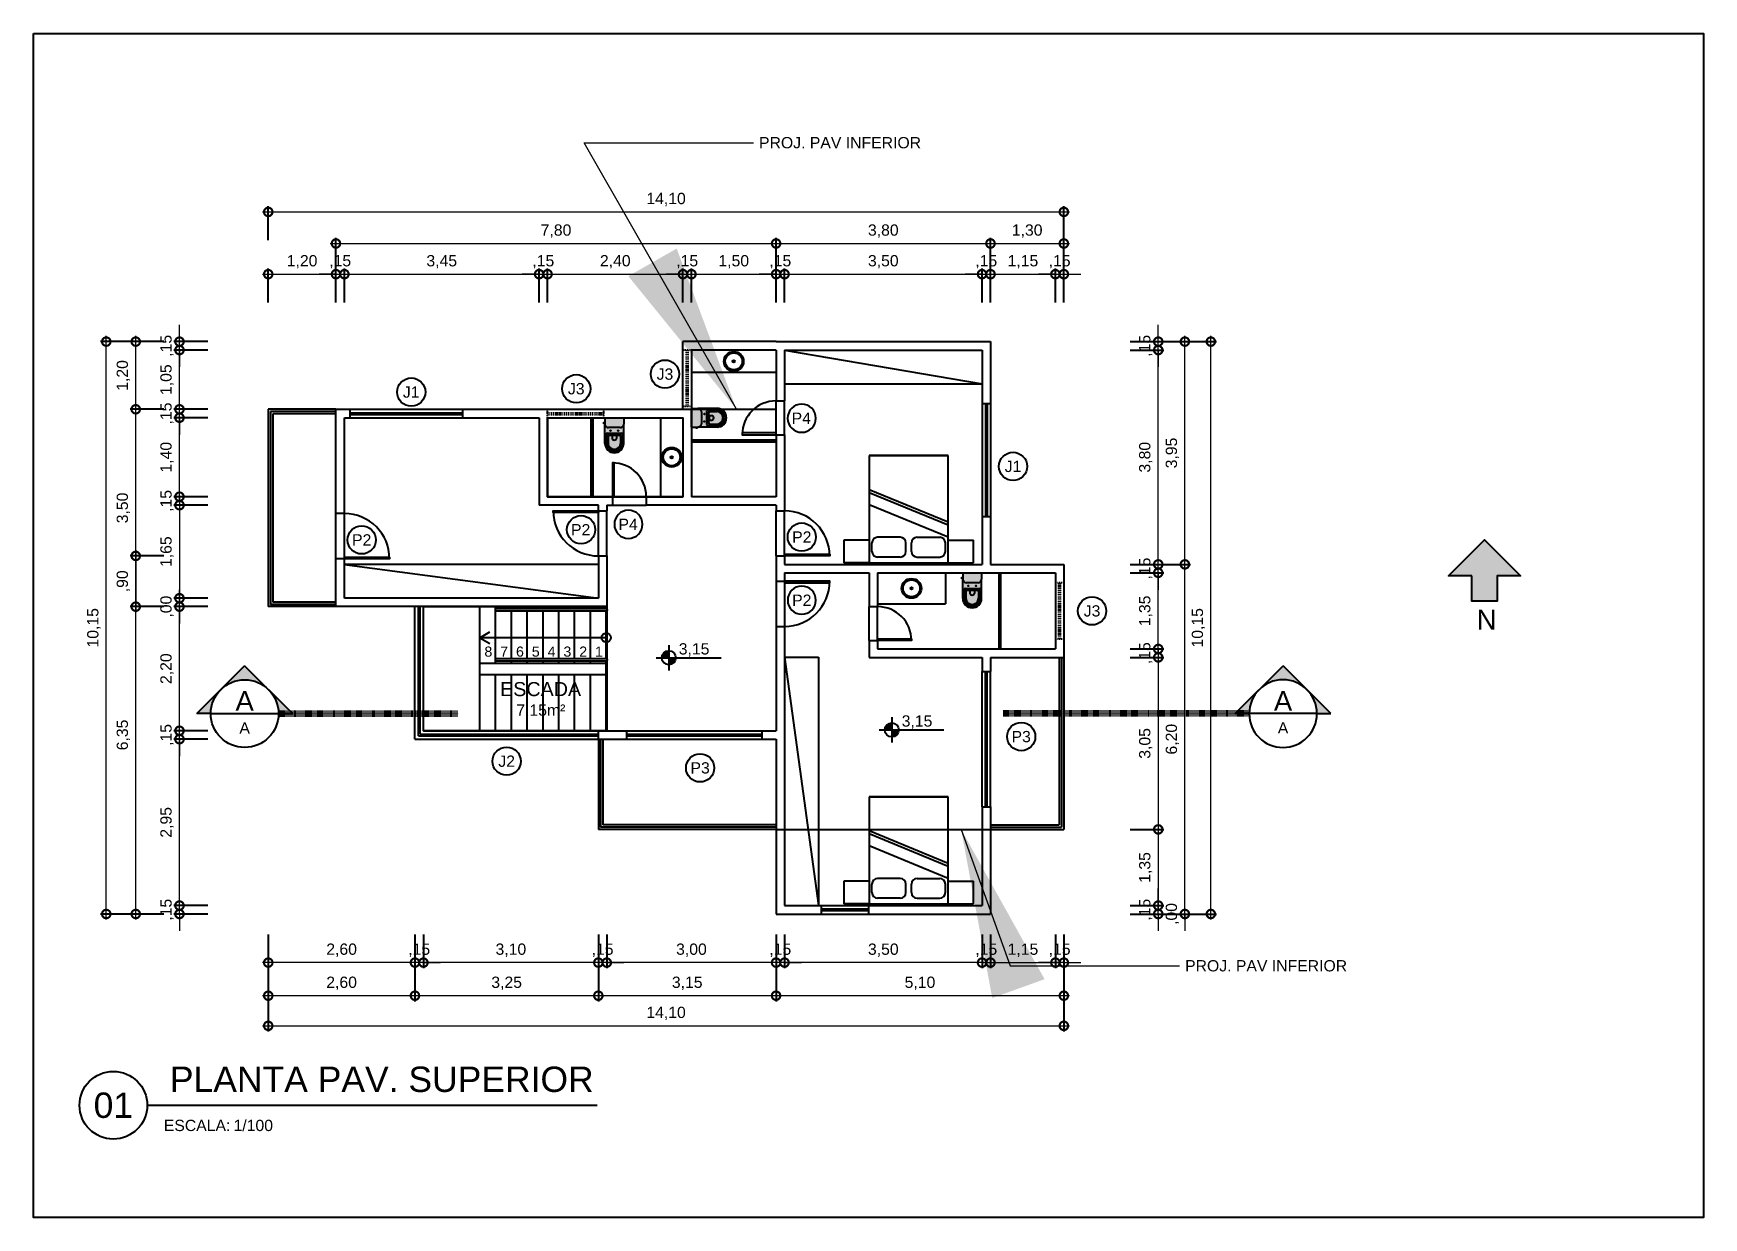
# Paper-space layout 'pav_sup' of a CAD drawing. Header units: metres, sheet in millimetres. Extents: x -210 to 86, y 297 to 507.
# The model-space entities are those that its viewports show. They can reach past a viewport. Long polylines and large blocks are cut down to what shows.
import ezdxf
from ezdxf.enums import TextEntityAlignment as Align

# ---------------------------------------------------------------- set-up
doc = ezdxf.new("R2010")
doc.units = ezdxf.units.M
doc.header["$LTSCALE"] = 0.25
for name, pattern in [('DASHDOT2', [12.7, 6.35, -3.175, 0, -3.175]), ('DIVIDEX2', [63.5, 25.4, -12.7, 0, -12.7, 0, -12.7]), ('HIDDEN2', [4.7625, 3.175, -1.5875])]:
    doc.linetypes.add(name, pattern=pattern)
doc.layers.add('0_MRG_AUX', color=7, linetype='Continuous', true_color=0xecbcd1, plot=False)
doc.layers.add('ARQ_0_AREAS', color=7, linetype='Continuous', true_color=0x5a1694, plot=False)
for name, color, linetype in [('ARQ_ALV CT', 4, 'Continuous'), ('ARQ_ALV VS', 2, 'Continuous'), ('ARQ_ESQ CT', 2, 'Continuous'), ('ARQ_GRADIL', 2, 'Continuous'), ('ARQ_METAL CT', 2, 'Continuous'), ('ARQ_MOB 01', 1, 'Continuous'), ('ARQ_PISO 01', 1, 'Continuous'), ('ARQ_PROJ INF', 1, 'HIDDEN2'), ('ARQ_PROJ SUP', 1, 'DASHDOT2'), ('ARQ_SAN 01', 1, 'Continuous'), ('ARQ_SAN 02', 2, 'Continuous'), ('ARQ_SIMB 01', 1, 'Continuous'), ('ARQ_TXT 01', 1, 'Continuous'), ('SIMB_01', 1, 'Continuous'), ('SIMB_02', 2, 'Continuous'), ('SIMB_PREENCHIMENTO', 253, 'Continuous'), ('SIMB_TXT', 1, 'Continuous')]:
    doc.layers.add(name, color=color, linetype=linetype)
doc.layers.add('ARQ_COTA_AZUL', color=5, linetype='Continuous', lineweight=20, true_color=0x0000ff)
doc.layers.add('SIMB_LCT', color=252, linetype='DIVIDEX2', lineweight=100)
doc.styles.add('Annot_1.8mm', font='arial.ttf', dxfattribs={"height": 1.8})
doc.styles.add('Annot_2.0mm', font='arial.ttf', dxfattribs={"height": 2})
doc.styles.add('Annot_2.5mm', font='arial.ttf', dxfattribs={"height": 2.5})
doc.styles.add('Annot_3.5mm', font='arial.ttf', dxfattribs={"height": 3.5})
doc.styles.add('cota', font='arial.ttf')
doc.styles.add('SIMB', font='arial.ttf')
doc.dimstyles.new('Info 01 - annot', dxfattribs={"dimtxt": 2, "dimasz": 3, "dimexe": 1, "dimexo": 1, "dimgap": 1, "dimtad": 1, "dimzin": 4, "dimtxsty": 'cota', "dimblk": 'DOTSMALL', "dimcen": 2, "dimdle": 1, "dimclrd": 256, "dimclre": 256, "dimclrt": 1, "dimazin": 2, "dimtfac": 0.09, "dimtix": 1, "dimtmove": 2, "dimatfit": 2, "dimfxl": 5, "dimfxlon": 1, "dimtolj": 1, "dimtzin": 4, "dimlwd": -1, "dimarcsym": 1})

psp = doc.layouts.new('pav_sup')

msp = doc.modelspace()

# ---------------------------------------------------------------- texts
at = {"layer": 'ARQ_COTA_AZUL', "color": 1, "char_height": 0.2, "attachment_point": 1, "style": 'cota'}
for insert in [(47428.376, 23408.846), (47435.927, 23394.25)]:
    msp.add_mtext('\\A1;PROJ. PAV INFERIOR', dxfattribs=dict(at, insert=insert))
at = {"layer": 'ARQ_TXT 01', "attachment_point": 1}
for s, insert, char_height, width, style in [('8', (47423.509, 23399.811), 0.18, 1.02, 'Annot_1.8mm'), ('7', (47423.789, 23399.811), 0.18, 1.02, 'Annot_1.8mm'), ('6', (47424.069, 23399.811), 0.18, 1.02, 'Annot_1.8mm'), ('5', (47424.349, 23399.811), 0.18, 1.02, 'Annot_1.8mm'), ('4', (47424.629, 23399.811), 0.18, 1.02, 'Annot_1.8mm'), ('3', (47424.909, 23399.811), 0.18, 1.02, 'Annot_1.8mm'), ('2', (47425.189, 23399.811), 0.18, 1.02, 'Annot_1.8mm'), ('1', (47425.469, 23399.811), 0.18, 1.02, 'Annot_1.8mm'), ('ESCADA', (47423.787, 23399.181), 0.25, 2.41083, 'Annot_2.5mm'), ('7.15m²', (47424.074, 23398.784), 0.2, 1.1094, 'Annot_2.0mm')]:
    msp.add_mtext(s, dxfattribs=dict(at, insert=insert, char_height=char_height, width=width, style=style))

# ---------------------------------------------------------------- blocks, each defined once
blk = doc.blocks.new('norte')
at = {"layer": 'SIMB_PREENCHIMENTO'}
blk.add_hatch(color=256, dxfattribs=at).paths.add_polyline_path([(-6.36, -6.36), (-2.25, -6.36), (-2.25, -10.86), (2.25, -10.86), (2.25, -6.36), (6.36, -6.36), (0, 0)])
at = {"layer": 'SIMB_01'}
blk.add_lwpolyline([(-2.25, -6.36), (-6.36, -6.36), (0, 0), (6.36, -6.36), (2.25, -6.36), (2.25, -10.86), (-2.25, -10.86)], close=True, dxfattribs=at)
at = {"layer": 'SIMB_01', "insert": (-1.4, -12.39), "char_height": 3.5, "width": 3.7, "attachment_point": 1, "style": 'Annot_3.5mm'}
blk.add_mtext('N', dxfattribs=at)
blk = doc.blocks.new('ind_CT_A_D')
at = {"layer": 'SIMB_PREENCHIMENTO', "transparency": 33554587}
h = blk.add_hatch(color=256, dxfattribs=at)
h.dxf.hatch_style = 1
h.paths.add_polyline_path([(0, 8.48), (-4.15, 4.33, -0.401827), (4.15, 4.33)])
h = blk.add_hatch(color=256, dxfattribs=at)
h.dxf.hatch_style = 1
h.paths.add_polyline_path([(-4.33, 4.15), (-8.48, 0), (-6, 0, -0.193399)])
h = blk.add_hatch(color=256, dxfattribs=at)
h.dxf.hatch_style = 1
h.paths.add_polyline_path([(4.33, 4.15, -0.193399), (6, 0), (8.48, 0)])
at = {"layer": 'SIMB_01'}
for p, q in [((-8.48, 0), (0, 8.48)), ((8.48, 0), (0, 8.48)), ((-6, 0), (-8.48, 0)), ((-6, 0), (6, 0)), ((6, 0), (8.48, 0))]:
    blk.add_line(p, q, dxfattribs=at)
blk.add_circle((0, 0), 6, dxfattribs=at)
at = {"layer": 'SIMB_LCT'}
blk.add_line((6, 0), (49.63, 0), dxfattribs=at)
at = {"layer": 'SIMB_TXT', "style": 'SIMB'}
for tag, height, p in [('000', 3.5, (0, 2.25)), ('999', 2, (0, -2.53))]:
    blk.add_attdef(tag, text='', height=height, dxfattribs=at).set_placement(p, align=Align.MIDDLE_CENTER)
blk = doc.blocks.new('*U358')
at = {"layer": 'SIMB_02'}
blk.add_line((6, 0), (85.72, 0), dxfattribs=at)
blk.add_circle((0, 0), 6, dxfattribs=at)
at = {"layer": 'SIMB_TXT', "style": 'SIMB'}
blk.add_text('ESCALA:', height=2, dxfattribs=at).set_placement((8.94, -4.58))
blk.add_attdef('TITULO_DO_DESENHO', text='', height=4.5, dxfattribs=at).set_placement((10.02, 1), align=Align.BOTTOM_LEFT)
blk.add_attdef('NUM', text='', height=4.5, dxfattribs=at).set_placement((0, 0), align=Align.MIDDLE_CENTER)
blk.add_attdef('ESCALA', (21.3, -4.58), '', height=2, dxfattribs=at)
blk = doc.blocks.new('*U22')
at = {"layer": 'SIMB_02'}
blk.add_circle((0, 0), 2.5, dxfattribs=at)
at = {"layer": 'SIMB_TXT', "style": 'SIMB'}
blk.add_attdef('CDESQ', text='', height=2, dxfattribs=at).set_placement((0, 0), align=Align.MIDDLE_CENTER)
blk = doc.blocks.new('CAMA 180')
at = {"layer": 'ARQ_MOB 01'}
for p, q in [((0.4, 1.15), (0, 1.15)), ((0, 0.7), (0, 1.15)), ((0.4, 0.7), (0.4, 1.15)), ((1.9, 0.7), (0, 0.7)), ((0, 0.7), (0, -0.7)), ((0.2, 0.65), (0.35, 0.65)), ((0.452, -0.7), (1.026, 0.7)), ((0.665, -0.7), (1.239, 0.7)), ((0.718, -0.7), (1.292, 0.7)), ((1.9, -0.7), (1.9, 0.7)), ((1.9, 0.7), (1.9, -0.7)), ((0.1, 0.15), (0.1, 0.55)), ((0.45, 0.15), (0.45, 0.55)), ((0.2, 0.05), (0.35, 0.05)), ((0.1, -0.15), (0.1, -0.55)), ((0.2, -0.05), (0.35, -0.05)), ((0.45, -0.15), (0.45, -0.55)), ((0, -0.7), (1.9, -0.7)), ((0, -0.7), (0, -1.15)), ((0.2, -0.65), (0.35, -0.65)), ((0.4, -0.7), (0.4, -1.15)), ((0, -1.15), (0.4, -1.15))]:
    blk.add_line(p, q, dxfattribs=at)
for centre, start, end in [((0.2, 0.55), 90, 180), ((0.35, 0.55), 0, 90), ((0.2, 0.15), 180, 270), ((0.35, 0.15), 270, 0), ((0.2, -0.15), 90, 180), ((0.35, -0.15), 0, 90), ((0.2, -0.55), 180, 270), ((0.35, -0.55), 270, 0)]:
    blk.add_arc(centre, 0.1, start, end, dxfattribs=at)
blk = doc.blocks.new('_DotSmall')
at = {"color": 0, "linetype": 'ByBlock', "const_width": 0.5}
blk.add_lwpolyline([(-0.0625, 0, 1), (0.0625, 0, 1)], format="xyb", close=True, dxfattribs=at)
blk = doc.blocks.new('*D324')
at = {"layer": 'ARQ_COTA_AZUL', "transparency": 16777216}
blk.add_line((47420.778, 23406.958), (47428.778, 23406.958), dxfattribs=at)
at = {"layer": 'ARQ_COTA_AZUL', "lineweight": -2, "transparency": 16777216}
for p, q in [((47420.878, 23406.458), (47420.878, 23407.058)), ((47428.678, 23406.458), (47428.678, 23407.058))]:
    blk.add_line(p, q, dxfattribs=at)
at = {"layer": 'ARQ_COTA_AZUL', "transparency": 16777216, "xscale": 0.3, "yscale": 0.3, "zscale": 0.3, "rotation": 180}
blk.add_blockref('_DotSmall', (47420.878, 23406.958), dxfattribs=at)
at = {"layer": 'ARQ_COTA_AZUL', "transparency": 16777216, "xscale": 0.3, "yscale": 0.3, "zscale": 0.3}
blk.add_blockref('_DotSmall', (47428.678, 23406.958), dxfattribs=at)
at = {"layer": 'ARQ_COTA_AZUL', "color": 1, "transparency": 16777216, "insert": (47424.778, 23407.178), "char_height": 0.2, "attachment_point": 5, "style": 'cota'}
blk.add_mtext('\\A1;7,80', dxfattribs=at)
blk = doc.blocks.new('*D325')
at = {"layer": 'ARQ_COTA_AZUL', "transparency": 16777216}
blk.add_line((47428.578, 23406.958), (47432.578, 23406.958), dxfattribs=at)
at = {"layer": 'ARQ_COTA_AZUL', "lineweight": -2, "transparency": 16777216}
for p, q in [((47428.678, 23406.458), (47428.678, 23407.058)), ((47432.478, 23406.458), (47432.478, 23407.058))]:
    blk.add_line(p, q, dxfattribs=at)
at = {"layer": 'ARQ_COTA_AZUL', "transparency": 16777216, "xscale": 0.3, "yscale": 0.3, "zscale": 0.3, "rotation": 180}
blk.add_blockref('_DotSmall', (47428.678, 23406.958), dxfattribs=at)
at = {"layer": 'ARQ_COTA_AZUL', "transparency": 16777216, "xscale": 0.3, "yscale": 0.3, "zscale": 0.3}
blk.add_blockref('_DotSmall', (47432.478, 23406.958), dxfattribs=at)
at = {"layer": 'ARQ_COTA_AZUL', "color": 1, "transparency": 16777216, "insert": (47430.578, 23407.178), "char_height": 0.2, "attachment_point": 5, "style": 'cota'}
blk.add_mtext('\\A1;3,80', dxfattribs=at)
blk = doc.blocks.new('*D326')
at = {"layer": 'ARQ_COTA_AZUL', "transparency": 16777216}
blk.add_line((47432.378, 23406.958), (47433.878, 23406.958), dxfattribs=at)
at = {"layer": 'ARQ_COTA_AZUL', "lineweight": -2, "transparency": 16777216}
for p, q in [((47432.478, 23406.458), (47432.478, 23407.058)), ((47433.778, 23406.458), (47433.778, 23407.058))]:
    blk.add_line(p, q, dxfattribs=at)
at = {"layer": 'ARQ_COTA_AZUL', "transparency": 16777216, "xscale": 0.3, "yscale": 0.3, "zscale": 0.3, "rotation": 180}
blk.add_blockref('_DotSmall', (47432.478, 23406.958), dxfattribs=at)
at = {"layer": 'ARQ_COTA_AZUL', "transparency": 16777216, "xscale": 0.3, "yscale": 0.3, "zscale": 0.3}
blk.add_blockref('_DotSmall', (47433.778, 23406.958), dxfattribs=at)
at = {"layer": 'ARQ_COTA_AZUL', "color": 1, "transparency": 16777216, "insert": (47433.128, 23407.178), "char_height": 0.2, "attachment_point": 5, "style": 'cota'}
blk.add_mtext('\\A1;1,30', dxfattribs=at)
blk = doc.blocks.new('*D341')
at = {"layer": 'ARQ_COTA_AZUL', "lineweight": -2, "transparency": 16777216}
for p, q in [((47419.678, 23405.914), (47419.678, 23406.514)), ((47420.878, 23405.914), (47420.878, 23406.514))]:
    blk.add_line(p, q, dxfattribs=at)
at = {"layer": 'ARQ_COTA_AZUL', "transparency": 16777216}
blk.add_line((47419.578, 23406.414), (47420.978, 23406.414), dxfattribs=at)
at = {"layer": 'ARQ_COTA_AZUL', "transparency": 16777216, "xscale": 0.3, "yscale": 0.3, "zscale": 0.3, "rotation": 180}
blk.add_blockref('_DotSmall', (47419.678, 23406.414), dxfattribs=at)
at = {"layer": 'ARQ_COTA_AZUL', "transparency": 16777216, "xscale": 0.3, "yscale": 0.3, "zscale": 0.3}
blk.add_blockref('_DotSmall', (47420.878, 23406.414), dxfattribs=at)
at = {"layer": 'ARQ_COTA_AZUL', "color": 1, "transparency": 16777216, "insert": (47420.278, 23406.634), "char_height": 0.2, "attachment_point": 5, "style": 'cota'}
blk.add_mtext('\\A1;1,20', dxfattribs=at)
blk = doc.blocks.new('*D342')
at = {"layer": 'ARQ_COTA_AZUL', "lineweight": -2, "transparency": 16777216}
for p, q in [((47420.878, 23405.914), (47420.878, 23406.514)), ((47421.028, 23405.914), (47421.028, 23406.514))]:
    blk.add_line(p, q, dxfattribs=at)
at = {"layer": 'ARQ_COTA_AZUL', "transparency": 16777216}
for p, q in [((47420.878, 23406.414), (47420.578, 23406.414)), ((47420.878, 23406.414), (47421.028, 23406.414)), ((47421.028, 23406.414), (47421.328, 23406.414))]:
    blk.add_line(p, q, dxfattribs=at)
at = {"layer": 'ARQ_COTA_AZUL', "transparency": 16777216, "xscale": 0.3, "yscale": 0.3, "zscale": 0.3}
blk.add_blockref('_DotSmall', (47420.878, 23406.414), dxfattribs=at)
at = {"layer": 'ARQ_COTA_AZUL', "transparency": 16777216, "xscale": 0.3, "yscale": 0.3, "zscale": 0.3, "rotation": 180}
blk.add_blockref('_DotSmall', (47421.028, 23406.414), dxfattribs=at)
at = {"layer": 'ARQ_COTA_AZUL', "color": 1, "transparency": 16777216, "insert": (47420.953, 23406.634), "char_height": 0.2, "attachment_point": 5, "style": 'cota'}
blk.add_mtext('\\A1;,15', dxfattribs=at)
blk = doc.blocks.new('*D343')
at = {"layer": 'ARQ_COTA_AZUL', "lineweight": -2, "transparency": 16777216}
for p, q in [((47421.028, 23405.914), (47421.028, 23406.514)), ((47424.478, 23405.914), (47424.478, 23406.514))]:
    blk.add_line(p, q, dxfattribs=at)
at = {"layer": 'ARQ_COTA_AZUL', "transparency": 16777216}
blk.add_line((47420.928, 23406.414), (47424.578, 23406.414), dxfattribs=at)
at = {"layer": 'ARQ_COTA_AZUL', "transparency": 16777216, "xscale": 0.3, "yscale": 0.3, "zscale": 0.3, "rotation": 180}
blk.add_blockref('_DotSmall', (47421.028, 23406.414), dxfattribs=at)
at = {"layer": 'ARQ_COTA_AZUL', "transparency": 16777216, "xscale": 0.3, "yscale": 0.3, "zscale": 0.3}
blk.add_blockref('_DotSmall', (47424.478, 23406.414), dxfattribs=at)
at = {"layer": 'ARQ_COTA_AZUL', "color": 1, "transparency": 16777216, "insert": (47422.753, 23406.634), "char_height": 0.2, "attachment_point": 5, "style": 'cota'}
blk.add_mtext('\\A1;3,45', dxfattribs=at)
blk = doc.blocks.new('*D344')
at = {"layer": 'ARQ_COTA_AZUL', "lineweight": -2, "transparency": 16777216}
for p, q in [((47424.478, 23405.914), (47424.478, 23406.514)), ((47424.628, 23405.914), (47424.628, 23406.514))]:
    blk.add_line(p, q, dxfattribs=at)
at = {"layer": 'ARQ_COTA_AZUL', "transparency": 16777216}
for p, q in [((47424.478, 23406.414), (47424.178, 23406.414)), ((47424.478, 23406.414), (47424.628, 23406.414)), ((47424.628, 23406.414), (47424.928, 23406.414))]:
    blk.add_line(p, q, dxfattribs=at)
at = {"layer": 'ARQ_COTA_AZUL', "transparency": 16777216, "xscale": 0.3, "yscale": 0.3, "zscale": 0.3}
blk.add_blockref('_DotSmall', (47424.478, 23406.414), dxfattribs=at)
at = {"layer": 'ARQ_COTA_AZUL', "transparency": 16777216, "xscale": 0.3, "yscale": 0.3, "zscale": 0.3, "rotation": 180}
blk.add_blockref('_DotSmall', (47424.628, 23406.414), dxfattribs=at)
at = {"layer": 'ARQ_COTA_AZUL', "color": 1, "transparency": 16777216, "insert": (47424.553, 23406.634), "char_height": 0.2, "attachment_point": 5, "style": 'cota'}
blk.add_mtext('\\A1;,15', dxfattribs=at)
blk = doc.blocks.new('*D345')
at = {"layer": 'ARQ_COTA_AZUL', "lineweight": -2, "transparency": 16777216}
for p, q in [((47424.628, 23405.914), (47424.628, 23406.514)), ((47427.028, 23405.914), (47427.028, 23406.514))]:
    blk.add_line(p, q, dxfattribs=at)
at = {"layer": 'ARQ_COTA_AZUL', "transparency": 16777216}
blk.add_line((47424.528, 23406.414), (47427.128, 23406.414), dxfattribs=at)
at = {"layer": 'ARQ_COTA_AZUL', "transparency": 16777216, "xscale": 0.3, "yscale": 0.3, "zscale": 0.3, "rotation": 180}
blk.add_blockref('_DotSmall', (47424.628, 23406.414), dxfattribs=at)
at = {"layer": 'ARQ_COTA_AZUL', "transparency": 16777216, "xscale": 0.3, "yscale": 0.3, "zscale": 0.3}
blk.add_blockref('_DotSmall', (47427.028, 23406.414), dxfattribs=at)
at = {"layer": 'ARQ_COTA_AZUL', "color": 1, "transparency": 16777216, "insert": (47425.828, 23406.634), "char_height": 0.2, "attachment_point": 5, "style": 'cota'}
blk.add_mtext('\\A1;2,40', dxfattribs=at)
blk = doc.blocks.new('*D346')
at = {"layer": 'ARQ_COTA_AZUL', "lineweight": -2, "transparency": 16777216}
for p, q in [((47427.028, 23405.914), (47427.028, 23406.514)), ((47427.178, 23405.914), (47427.178, 23406.514))]:
    blk.add_line(p, q, dxfattribs=at)
at = {"layer": 'ARQ_COTA_AZUL', "transparency": 16777216}
for p, q in [((47427.028, 23406.414), (47426.728, 23406.414)), ((47427.028, 23406.414), (47427.178, 23406.414)), ((47427.178, 23406.414), (47427.478, 23406.414))]:
    blk.add_line(p, q, dxfattribs=at)
at = {"layer": 'ARQ_COTA_AZUL', "transparency": 16777216, "xscale": 0.3, "yscale": 0.3, "zscale": 0.3}
blk.add_blockref('_DotSmall', (47427.028, 23406.414), dxfattribs=at)
at = {"layer": 'ARQ_COTA_AZUL', "transparency": 16777216, "xscale": 0.3, "yscale": 0.3, "zscale": 0.3, "rotation": 180}
blk.add_blockref('_DotSmall', (47427.178, 23406.414), dxfattribs=at)
at = {"layer": 'ARQ_COTA_AZUL', "color": 1, "transparency": 16777216, "insert": (47427.103, 23406.634), "char_height": 0.2, "attachment_point": 5, "style": 'cota'}
blk.add_mtext('\\A1;,15', dxfattribs=at)
blk = doc.blocks.new('*D347')
at = {"layer": 'ARQ_COTA_AZUL', "lineweight": -2, "transparency": 16777216}
for p, q in [((47427.178, 23405.914), (47427.178, 23406.514)), ((47428.678, 23405.914), (47428.678, 23406.514))]:
    blk.add_line(p, q, dxfattribs=at)
at = {"layer": 'ARQ_COTA_AZUL', "transparency": 16777216}
blk.add_line((47427.078, 23406.414), (47428.778, 23406.414), dxfattribs=at)
at = {"layer": 'ARQ_COTA_AZUL', "transparency": 16777216, "xscale": 0.3, "yscale": 0.3, "zscale": 0.3, "rotation": 180}
blk.add_blockref('_DotSmall', (47427.178, 23406.414), dxfattribs=at)
at = {"layer": 'ARQ_COTA_AZUL', "transparency": 16777216, "xscale": 0.3, "yscale": 0.3, "zscale": 0.3}
blk.add_blockref('_DotSmall', (47428.678, 23406.414), dxfattribs=at)
at = {"layer": 'ARQ_COTA_AZUL', "color": 1, "transparency": 16777216, "insert": (47427.928, 23406.634), "char_height": 0.2, "attachment_point": 5, "style": 'cota'}
blk.add_mtext('\\A1;1,50', dxfattribs=at)
blk = doc.blocks.new('*D348')
at = {"layer": 'ARQ_COTA_AZUL', "lineweight": -2, "transparency": 16777216}
for p, q in [((47428.678, 23405.914), (47428.678, 23406.514)), ((47428.828, 23405.914), (47428.828, 23406.514))]:
    blk.add_line(p, q, dxfattribs=at)
at = {"layer": 'ARQ_COTA_AZUL', "transparency": 16777216}
for p, q in [((47428.678, 23406.414), (47428.378, 23406.414)), ((47428.678, 23406.414), (47428.828, 23406.414)), ((47428.828, 23406.414), (47429.128, 23406.414))]:
    blk.add_line(p, q, dxfattribs=at)
at = {"layer": 'ARQ_COTA_AZUL', "transparency": 16777216, "xscale": 0.3, "yscale": 0.3, "zscale": 0.3}
blk.add_blockref('_DotSmall', (47428.678, 23406.414), dxfattribs=at)
at = {"layer": 'ARQ_COTA_AZUL', "transparency": 16777216, "xscale": 0.3, "yscale": 0.3, "zscale": 0.3, "rotation": 180}
blk.add_blockref('_DotSmall', (47428.828, 23406.414), dxfattribs=at)
at = {"layer": 'ARQ_COTA_AZUL', "color": 1, "transparency": 16777216, "insert": (47428.753, 23406.634), "char_height": 0.2, "attachment_point": 5, "style": 'cota'}
blk.add_mtext('\\A1;,15', dxfattribs=at)
blk = doc.blocks.new('*D333')
at = {"layer": 'ARQ_COTA_AZUL', "lineweight": -2, "transparency": 16777216}
for p, q in [((47428.828, 23405.914), (47428.828, 23406.514)), ((47432.328, 23405.914), (47432.328, 23406.514))]:
    blk.add_line(p, q, dxfattribs=at)
at = {"layer": 'ARQ_COTA_AZUL', "transparency": 16777216}
blk.add_line((47428.728, 23406.414), (47432.428, 23406.414), dxfattribs=at)
at = {"layer": 'ARQ_COTA_AZUL', "transparency": 16777216, "xscale": 0.3, "yscale": 0.3, "zscale": 0.3, "rotation": 180}
blk.add_blockref('_DotSmall', (47428.828, 23406.414), dxfattribs=at)
at = {"layer": 'ARQ_COTA_AZUL', "transparency": 16777216, "xscale": 0.3, "yscale": 0.3, "zscale": 0.3}
blk.add_blockref('_DotSmall', (47432.328, 23406.414), dxfattribs=at)
at = {"layer": 'ARQ_COTA_AZUL', "color": 1, "transparency": 16777216, "insert": (47430.578, 23406.634), "char_height": 0.2, "attachment_point": 5, "style": 'cota'}
blk.add_mtext('\\A1;3,50', dxfattribs=at)
blk = doc.blocks.new('*D334')
at = {"layer": 'ARQ_COTA_AZUL', "lineweight": -2, "transparency": 16777216}
for p, q in [((47432.328, 23405.914), (47432.328, 23406.514)), ((47432.478, 23405.914), (47432.478, 23406.514))]:
    blk.add_line(p, q, dxfattribs=at)
at = {"layer": 'ARQ_COTA_AZUL', "transparency": 16777216}
for p, q in [((47432.328, 23406.414), (47432.028, 23406.414)), ((47432.328, 23406.414), (47432.478, 23406.414)), ((47432.478, 23406.414), (47432.778, 23406.414))]:
    blk.add_line(p, q, dxfattribs=at)
at = {"layer": 'ARQ_COTA_AZUL', "transparency": 16777216, "xscale": 0.3, "yscale": 0.3, "zscale": 0.3}
blk.add_blockref('_DotSmall', (47432.328, 23406.414), dxfattribs=at)
at = {"layer": 'ARQ_COTA_AZUL', "transparency": 16777216, "xscale": 0.3, "yscale": 0.3, "zscale": 0.3, "rotation": 180}
blk.add_blockref('_DotSmall', (47432.478, 23406.414), dxfattribs=at)
at = {"layer": 'ARQ_COTA_AZUL', "color": 1, "transparency": 16777216, "insert": (47432.403, 23406.634), "char_height": 0.2, "attachment_point": 5, "style": 'cota'}
blk.add_mtext('\\A1;,15', dxfattribs=at)
blk = doc.blocks.new('*D335')
at = {"layer": 'ARQ_COTA_AZUL', "lineweight": -2, "transparency": 16777216}
for p, q in [((47432.478, 23405.914), (47432.478, 23406.514)), ((47433.628, 23405.914), (47433.628, 23406.514))]:
    blk.add_line(p, q, dxfattribs=at)
at = {"layer": 'ARQ_COTA_AZUL', "transparency": 16777216}
blk.add_line((47432.378, 23406.414), (47433.728, 23406.414), dxfattribs=at)
at = {"layer": 'ARQ_COTA_AZUL', "transparency": 16777216, "xscale": 0.3, "yscale": 0.3, "zscale": 0.3, "rotation": 180}
blk.add_blockref('_DotSmall', (47432.478, 23406.414), dxfattribs=at)
at = {"layer": 'ARQ_COTA_AZUL', "transparency": 16777216, "xscale": 0.3, "yscale": 0.3, "zscale": 0.3}
blk.add_blockref('_DotSmall', (47433.628, 23406.414), dxfattribs=at)
at = {"layer": 'ARQ_COTA_AZUL', "color": 1, "transparency": 16777216, "insert": (47433.053, 23406.634), "char_height": 0.2, "attachment_point": 5, "style": 'cota'}
blk.add_mtext('\\A1;1,15', dxfattribs=at)
blk = doc.blocks.new('*D336')
at = {"layer": 'ARQ_COTA_AZUL', "lineweight": -2, "transparency": 16777216}
for p, q in [((47433.628, 23405.914), (47433.628, 23406.514)), ((47433.778, 23405.914), (47433.778, 23406.514))]:
    blk.add_line(p, q, dxfattribs=at)
at = {"layer": 'ARQ_COTA_AZUL', "transparency": 16777216}
for p, q in [((47433.628, 23406.414), (47433.328, 23406.414)), ((47433.628, 23406.414), (47433.778, 23406.414)), ((47433.778, 23406.414), (47434.078, 23406.414))]:
    blk.add_line(p, q, dxfattribs=at)
at = {"layer": 'ARQ_COTA_AZUL', "transparency": 16777216, "xscale": 0.3, "yscale": 0.3, "zscale": 0.3}
blk.add_blockref('_DotSmall', (47433.628, 23406.414), dxfattribs=at)
at = {"layer": 'ARQ_COTA_AZUL', "transparency": 16777216, "xscale": 0.3, "yscale": 0.3, "zscale": 0.3, "rotation": 180}
blk.add_blockref('_DotSmall', (47433.778, 23406.414), dxfattribs=at)
at = {"layer": 'ARQ_COTA_AZUL', "color": 1, "transparency": 16777216, "insert": (47433.703, 23406.634), "char_height": 0.2, "attachment_point": 5, "style": 'cota'}
blk.add_mtext('\\A1;,15', dxfattribs=at)
blk = doc.blocks.new('*D337')
at = {"layer": 'ARQ_COTA_AZUL', "lineweight": -2, "transparency": 16777216}
for p, q in [((47435.423, 23401.268), (47436.023, 23401.268)), ((47435.423, 23395.068), (47436.023, 23395.068))]:
    blk.add_line(p, q, dxfattribs=at)
at = {"layer": 'ARQ_COTA_AZUL', "transparency": 16777216}
blk.add_line((47435.923, 23394.968), (47435.923, 23401.368), dxfattribs=at)
at = {"layer": 'ARQ_COTA_AZUL', "transparency": 16777216, "xscale": 0.3, "yscale": 0.3, "zscale": 0.3}
for p, rotation in [((47435.923, 23401.268), 90), ((47435.923, 23395.068), 270)]:
    blk.add_blockref('_DotSmall', p, dxfattribs=dict(at, rotation=rotation))
at = {"layer": 'ARQ_COTA_AZUL', "color": 1, "transparency": 16777216, "insert": (47435.702, 23398.168), "char_height": 0.2, "attachment_point": 5, "rotation": 90, "style": 'cota'}
blk.add_mtext('\\A1;6,20', dxfattribs=at)
blk = doc.blocks.new('*D338')
at = {"layer": 'ARQ_COTA_AZUL', "transparency": 16777216}
blk.add_line((47435.923, 23401.168), (47435.923, 23405.318), dxfattribs=at)
at = {"layer": 'ARQ_COTA_AZUL', "lineweight": -2, "transparency": 16777216}
for p, q in [((47435.423, 23405.218), (47436.023, 23405.218)), ((47435.423, 23401.268), (47436.023, 23401.268))]:
    blk.add_line(p, q, dxfattribs=at)
at = {"layer": 'ARQ_COTA_AZUL', "transparency": 16777216, "xscale": 0.3, "yscale": 0.3, "zscale": 0.3}
for p, rotation in [((47435.923, 23405.218), 90), ((47435.923, 23401.268), 270)]:
    blk.add_blockref('_DotSmall', p, dxfattribs=dict(at, rotation=rotation))
at = {"layer": 'ARQ_COTA_AZUL', "color": 1, "transparency": 16777216, "insert": (47435.702, 23403.243), "char_height": 0.2, "attachment_point": 5, "rotation": 90, "style": 'cota'}
blk.add_mtext('\\A1;3,95', dxfattribs=at)
blk = doc.blocks.new('*D339')
at = {"layer": 'ARQ_COTA_AZUL', "transparency": 16777216}
for p, q in [((47435.451, 23395.218), (47435.451, 23395.518)), ((47435.451, 23395.068), (47435.451, 23395.218)), ((47435.451, 23395.068), (47435.451, 23394.768))]:
    blk.add_line(p, q, dxfattribs=at)
at = {"layer": 'ARQ_COTA_AZUL', "lineweight": -2, "transparency": 16777216}
for p, q in [((47434.951, 23395.218), (47435.551, 23395.218)), ((47434.951, 23395.068), (47435.551, 23395.068))]:
    blk.add_line(p, q, dxfattribs=at)
at = {"layer": 'ARQ_COTA_AZUL', "transparency": 16777216, "xscale": 0.3, "yscale": 0.3, "zscale": 0.3}
for p, rotation in [((47435.451, 23395.218), 270), ((47435.451, 23395.068), 90)]:
    blk.add_blockref('_DotSmall', p, dxfattribs=dict(at, rotation=rotation))
at = {"layer": 'ARQ_COTA_AZUL', "color": 1, "transparency": 16777216, "insert": (47435.23, 23395.143), "char_height": 0.2, "attachment_point": 5, "rotation": 90, "style": 'cota'}
blk.add_mtext('\\A1;,15', dxfattribs=at)
blk = doc.blocks.new('*D340')
at = {"layer": 'ARQ_COTA_AZUL', "transparency": 16777216}
blk.add_line((47435.451, 23399.668), (47435.451, 23401.218), dxfattribs=at)
at = {"layer": 'ARQ_COTA_AZUL', "lineweight": -2, "transparency": 16777216}
for p, q in [((47434.951, 23401.118), (47435.551, 23401.118)), ((47434.951, 23399.768), (47435.551, 23399.768))]:
    blk.add_line(p, q, dxfattribs=at)
at = {"layer": 'ARQ_COTA_AZUL', "transparency": 16777216, "xscale": 0.3, "yscale": 0.3, "zscale": 0.3}
for p, rotation in [((47435.451, 23401.118), 90), ((47435.451, 23399.768), 270)]:
    blk.add_blockref('_DotSmall', p, dxfattribs=dict(at, rotation=rotation))
at = {"layer": 'ARQ_COTA_AZUL', "color": 1, "transparency": 16777216, "insert": (47435.23, 23400.443), "char_height": 0.2, "attachment_point": 5, "rotation": 90, "style": 'cota'}
blk.add_mtext('\\A1;1,35', dxfattribs=at)
blk = doc.blocks.new('*D327')
at = {"layer": 'ARQ_COTA_AZUL', "transparency": 16777216}
for p, q in [((47435.451, 23401.268), (47435.451, 23401.568)), ((47435.451, 23401.118), (47435.451, 23401.268)), ((47435.451, 23401.118), (47435.451, 23400.818))]:
    blk.add_line(p, q, dxfattribs=at)
at = {"layer": 'ARQ_COTA_AZUL', "lineweight": -2, "transparency": 16777216}
for p, q in [((47434.951, 23401.268), (47435.551, 23401.268)), ((47434.951, 23401.118), (47435.551, 23401.118))]:
    blk.add_line(p, q, dxfattribs=at)
at = {"layer": 'ARQ_COTA_AZUL', "transparency": 16777216, "xscale": 0.3, "yscale": 0.3, "zscale": 0.3}
for p, rotation in [((47435.451, 23401.268), 270), ((47435.451, 23401.118), 90)]:
    blk.add_blockref('_DotSmall', p, dxfattribs=dict(at, rotation=rotation))
at = {"layer": 'ARQ_COTA_AZUL', "color": 1, "transparency": 16777216, "insert": (47435.23, 23401.193), "char_height": 0.2, "attachment_point": 5, "rotation": 90, "style": 'cota'}
blk.add_mtext('\\A1;,15', dxfattribs=at)
blk = doc.blocks.new('*D328')
at = {"layer": 'ARQ_COTA_AZUL', "lineweight": -2, "transparency": 16777216}
for p, q in [((47434.951, 23405.068), (47435.551, 23405.068)), ((47434.951, 23401.268), (47435.551, 23401.268))]:
    blk.add_line(p, q, dxfattribs=at)
at = {"layer": 'ARQ_COTA_AZUL', "transparency": 16777216}
blk.add_line((47435.451, 23401.168), (47435.451, 23405.168), dxfattribs=at)
at = {"layer": 'ARQ_COTA_AZUL', "transparency": 16777216, "xscale": 0.3, "yscale": 0.3, "zscale": 0.3}
for p, rotation in [((47435.451, 23405.068), 90), ((47435.451, 23401.268), 270)]:
    blk.add_blockref('_DotSmall', p, dxfattribs=dict(at, rotation=rotation))
at = {"layer": 'ARQ_COTA_AZUL', "color": 1, "transparency": 16777216, "insert": (47435.23, 23403.168), "char_height": 0.2, "attachment_point": 5, "rotation": 90, "style": 'cota'}
blk.add_mtext('\\A1;3,80', dxfattribs=at)
blk = doc.blocks.new('*D329')
at = {"layer": 'ARQ_COTA_AZUL', "transparency": 16777216}
for p, q in [((47435.451, 23405.218), (47435.451, 23405.518)), ((47435.451, 23405.068), (47435.451, 23405.218)), ((47435.451, 23405.068), (47435.451, 23404.768))]:
    blk.add_line(p, q, dxfattribs=at)
at = {"layer": 'ARQ_COTA_AZUL', "lineweight": -2, "transparency": 16777216}
for p, q in [((47434.951, 23405.218), (47435.551, 23405.218)), ((47434.951, 23405.068), (47435.551, 23405.068))]:
    blk.add_line(p, q, dxfattribs=at)
at = {"layer": 'ARQ_COTA_AZUL', "transparency": 16777216, "xscale": 0.3, "yscale": 0.3, "zscale": 0.3}
for p, rotation in [((47435.451, 23405.218), 270), ((47435.451, 23405.068), 90)]:
    blk.add_blockref('_DotSmall', p, dxfattribs=dict(at, rotation=rotation))
at = {"layer": 'ARQ_COTA_AZUL', "color": 1, "transparency": 16777216, "insert": (47435.23, 23405.143), "char_height": 0.2, "attachment_point": 5, "rotation": 90, "style": 'cota'}
blk.add_mtext('\\A1;,15', dxfattribs=at)
blk = doc.blocks.new('*D330')
at = {"layer": 'ARQ_COTA_AZUL', "lineweight": -2, "transparency": 16777216}
for p, q in [((47433.628, 23394.706), (47433.628, 23394.106)), ((47433.778, 23394.706), (47433.778, 23394.106))]:
    blk.add_line(p, q, dxfattribs=at)
at = {"layer": 'ARQ_COTA_AZUL', "transparency": 16777216}
for p, q in [((47433.628, 23394.206), (47433.328, 23394.206)), ((47433.778, 23394.206), (47433.628, 23394.206)), ((47433.778, 23394.206), (47434.078, 23394.206))]:
    blk.add_line(p, q, dxfattribs=at)
at = {"layer": 'ARQ_COTA_AZUL', "transparency": 16777216, "xscale": 0.3, "yscale": 0.3, "zscale": 0.3}
blk.add_blockref('_DotSmall', (47433.628, 23394.206), dxfattribs=at)
at = {"layer": 'ARQ_COTA_AZUL', "transparency": 16777216, "xscale": 0.3, "yscale": 0.3, "zscale": 0.3, "rotation": 180}
blk.add_blockref('_DotSmall', (47433.778, 23394.206), dxfattribs=at)
at = {"layer": 'ARQ_COTA_AZUL', "color": 1, "transparency": 16777216, "insert": (47433.703, 23394.426), "char_height": 0.2, "attachment_point": 5, "style": 'cota'}
blk.add_mtext('\\A1;,15', dxfattribs=at)
blk = doc.blocks.new('*D331')
at = {"layer": 'ARQ_COTA_AZUL', "lineweight": -2, "transparency": 16777216}
for p, q in [((47428.828, 23394.706), (47428.828, 23394.106)), ((47432.328, 23394.706), (47432.328, 23394.106))]:
    blk.add_line(p, q, dxfattribs=at)
at = {"layer": 'ARQ_COTA_AZUL', "transparency": 16777216}
blk.add_line((47432.428, 23394.206), (47428.728, 23394.206), dxfattribs=at)
at = {"layer": 'ARQ_COTA_AZUL', "transparency": 16777216, "xscale": 0.3, "yscale": 0.3, "zscale": 0.3, "rotation": 180}
blk.add_blockref('_DotSmall', (47428.828, 23394.206), dxfattribs=at)
at = {"layer": 'ARQ_COTA_AZUL', "transparency": 16777216, "xscale": 0.3, "yscale": 0.3, "zscale": 0.3}
blk.add_blockref('_DotSmall', (47432.328, 23394.206), dxfattribs=at)
at = {"layer": 'ARQ_COTA_AZUL', "color": 1, "transparency": 16777216, "insert": (47430.578, 23394.426), "char_height": 0.2, "attachment_point": 5, "style": 'cota'}
blk.add_mtext('\\A1;3,50', dxfattribs=at)
blk = doc.blocks.new('*D332')
at = {"layer": 'ARQ_COTA_AZUL', "lineweight": -2, "transparency": 16777216}
for p, q in [((47428.678, 23394.706), (47428.678, 23394.106)), ((47428.828, 23394.706), (47428.828, 23394.106))]:
    blk.add_line(p, q, dxfattribs=at)
at = {"layer": 'ARQ_COTA_AZUL', "transparency": 16777216}
for p, q in [((47428.678, 23394.206), (47428.378, 23394.206)), ((47428.828, 23394.206), (47428.678, 23394.206)), ((47428.828, 23394.206), (47429.128, 23394.206))]:
    blk.add_line(p, q, dxfattribs=at)
at = {"layer": 'ARQ_COTA_AZUL', "transparency": 16777216, "xscale": 0.3, "yscale": 0.3, "zscale": 0.3}
blk.add_blockref('_DotSmall', (47428.678, 23394.206), dxfattribs=at)
at = {"layer": 'ARQ_COTA_AZUL', "transparency": 16777216, "xscale": 0.3, "yscale": 0.3, "zscale": 0.3, "rotation": 180}
blk.add_blockref('_DotSmall', (47428.828, 23394.206), dxfattribs=at)
at = {"layer": 'ARQ_COTA_AZUL', "color": 1, "transparency": 16777216, "insert": (47428.753, 23394.426), "char_height": 0.2, "attachment_point": 5, "style": 'cota'}
blk.add_mtext('\\A1;,15', dxfattribs=at)
blk = doc.blocks.new('*D304')
at = {"layer": 'ARQ_COTA_AZUL', "lineweight": -2, "transparency": 16777216}
for p, q in [((47425.678, 23394.706), (47425.678, 23394.106)), ((47428.678, 23394.706), (47428.678, 23394.106))]:
    blk.add_line(p, q, dxfattribs=at)
at = {"layer": 'ARQ_COTA_AZUL', "transparency": 16777216}
blk.add_line((47428.778, 23394.206), (47425.578, 23394.206), dxfattribs=at)
at = {"layer": 'ARQ_COTA_AZUL', "transparency": 16777216, "xscale": 0.3, "yscale": 0.3, "zscale": 0.3, "rotation": 180}
blk.add_blockref('_DotSmall', (47425.678, 23394.206), dxfattribs=at)
at = {"layer": 'ARQ_COTA_AZUL', "transparency": 16777216, "xscale": 0.3, "yscale": 0.3, "zscale": 0.3}
blk.add_blockref('_DotSmall', (47428.678, 23394.206), dxfattribs=at)
at = {"layer": 'ARQ_COTA_AZUL', "color": 1, "transparency": 16777216, "insert": (47427.178, 23394.426), "char_height": 0.2, "attachment_point": 5, "style": 'cota'}
blk.add_mtext('\\A1;3,00', dxfattribs=at)
blk = doc.blocks.new('*D305')
at = {"layer": 'ARQ_COTA_AZUL', "lineweight": -2, "transparency": 16777216}
for p, q in [((47425.528, 23394.706), (47425.528, 23394.106)), ((47425.678, 23394.706), (47425.678, 23394.106))]:
    blk.add_line(p, q, dxfattribs=at)
at = {"layer": 'ARQ_COTA_AZUL', "transparency": 16777216}
for p, q in [((47425.528, 23394.206), (47425.228, 23394.206)), ((47425.678, 23394.206), (47425.528, 23394.206)), ((47425.678, 23394.206), (47425.978, 23394.206))]:
    blk.add_line(p, q, dxfattribs=at)
at = {"layer": 'ARQ_COTA_AZUL', "transparency": 16777216, "xscale": 0.3, "yscale": 0.3, "zscale": 0.3}
blk.add_blockref('_DotSmall', (47425.528, 23394.206), dxfattribs=at)
at = {"layer": 'ARQ_COTA_AZUL', "transparency": 16777216, "xscale": 0.3, "yscale": 0.3, "zscale": 0.3, "rotation": 180}
blk.add_blockref('_DotSmall', (47425.678, 23394.206), dxfattribs=at)
at = {"layer": 'ARQ_COTA_AZUL', "color": 1, "transparency": 16777216, "insert": (47425.603, 23394.426), "char_height": 0.2, "attachment_point": 5, "style": 'cota'}
blk.add_mtext('\\A1;,15', dxfattribs=at)
blk = doc.blocks.new('*D306')
at = {"layer": 'ARQ_COTA_AZUL', "lineweight": -2, "transparency": 16777216}
for p, q in [((47422.428, 23394.706), (47422.428, 23394.106)), ((47425.528, 23394.706), (47425.528, 23394.106))]:
    blk.add_line(p, q, dxfattribs=at)
at = {"layer": 'ARQ_COTA_AZUL', "transparency": 16777216}
blk.add_line((47425.628, 23394.206), (47422.328, 23394.206), dxfattribs=at)
at = {"layer": 'ARQ_COTA_AZUL', "transparency": 16777216, "xscale": 0.3, "yscale": 0.3, "zscale": 0.3, "rotation": 180}
blk.add_blockref('_DotSmall', (47422.428, 23394.206), dxfattribs=at)
at = {"layer": 'ARQ_COTA_AZUL', "transparency": 16777216, "xscale": 0.3, "yscale": 0.3, "zscale": 0.3}
blk.add_blockref('_DotSmall', (47425.528, 23394.206), dxfattribs=at)
at = {"layer": 'ARQ_COTA_AZUL', "color": 1, "transparency": 16777216, "insert": (47423.978, 23394.426), "char_height": 0.2, "attachment_point": 5, "style": 'cota'}
blk.add_mtext('\\A1;3,10', dxfattribs=at)
blk = doc.blocks.new('*D307')
at = {"layer": 'ARQ_COTA_AZUL', "lineweight": -2, "transparency": 16777216}
for p, q in [((47422.278, 23394.706), (47422.278, 23394.106)), ((47422.428, 23394.706), (47422.428, 23394.106))]:
    blk.add_line(p, q, dxfattribs=at)
at = {"layer": 'ARQ_COTA_AZUL', "transparency": 16777216}
for p, q in [((47422.278, 23394.206), (47421.978, 23394.206)), ((47422.428, 23394.206), (47422.278, 23394.206)), ((47422.428, 23394.206), (47422.728, 23394.206))]:
    blk.add_line(p, q, dxfattribs=at)
at = {"layer": 'ARQ_COTA_AZUL', "transparency": 16777216, "xscale": 0.3, "yscale": 0.3, "zscale": 0.3}
blk.add_blockref('_DotSmall', (47422.278, 23394.206), dxfattribs=at)
at = {"layer": 'ARQ_COTA_AZUL', "transparency": 16777216, "xscale": 0.3, "yscale": 0.3, "zscale": 0.3, "rotation": 180}
blk.add_blockref('_DotSmall', (47422.428, 23394.206), dxfattribs=at)
at = {"layer": 'ARQ_COTA_AZUL', "color": 1, "transparency": 16777216, "insert": (47422.353, 23394.426), "char_height": 0.2, "attachment_point": 5, "style": 'cota'}
blk.add_mtext('\\A1;,15', dxfattribs=at)
blk = doc.blocks.new('*D308')
at = {"layer": 'ARQ_COTA_AZUL', "lineweight": -2, "transparency": 16777216}
for p, q in [((47419.678, 23394.706), (47419.678, 23394.106)), ((47422.278, 23394.706), (47422.278, 23394.106))]:
    blk.add_line(p, q, dxfattribs=at)
at = {"layer": 'ARQ_COTA_AZUL', "transparency": 16777216}
blk.add_line((47422.378, 23394.206), (47419.578, 23394.206), dxfattribs=at)
at = {"layer": 'ARQ_COTA_AZUL', "transparency": 16777216, "xscale": 0.3, "yscale": 0.3, "zscale": 0.3, "rotation": 180}
blk.add_blockref('_DotSmall', (47419.678, 23394.206), dxfattribs=at)
at = {"layer": 'ARQ_COTA_AZUL', "transparency": 16777216, "xscale": 0.3, "yscale": 0.3, "zscale": 0.3}
blk.add_blockref('_DotSmall', (47422.278, 23394.206), dxfattribs=at)
at = {"layer": 'ARQ_COTA_AZUL', "color": 1, "transparency": 16777216, "insert": (47420.978, 23394.426), "char_height": 0.2, "attachment_point": 5, "style": 'cota'}
blk.add_mtext('\\A1;2,60', dxfattribs=at)
blk = doc.blocks.new('*D318')
at = {"layer": 'ARQ_COTA_AZUL', "lineweight": -2, "transparency": 16777216}
for p, q in [((47428.678, 23394.119), (47428.678, 23393.519)), ((47433.778, 23394.119), (47433.778, 23393.519))]:
    blk.add_line(p, q, dxfattribs=at)
at = {"layer": 'ARQ_COTA_AZUL', "transparency": 16777216}
blk.add_line((47433.878, 23393.619), (47428.578, 23393.619), dxfattribs=at)
at = {"layer": 'ARQ_COTA_AZUL', "transparency": 16777216, "xscale": 0.3, "yscale": 0.3, "zscale": 0.3, "rotation": 180}
blk.add_blockref('_DotSmall', (47428.678, 23393.619), dxfattribs=at)
at = {"layer": 'ARQ_COTA_AZUL', "transparency": 16777216, "xscale": 0.3, "yscale": 0.3, "zscale": 0.3}
blk.add_blockref('_DotSmall', (47433.778, 23393.619), dxfattribs=at)
at = {"layer": 'ARQ_COTA_AZUL', "color": 1, "transparency": 16777216, "insert": (47431.228, 23393.839), "char_height": 0.2, "attachment_point": 5, "style": 'cota'}
blk.add_mtext('\\A1;5,10', dxfattribs=at)
blk = doc.blocks.new('*D319')
at = {"layer": 'ARQ_COTA_AZUL', "lineweight": -2, "transparency": 16777216}
for p, q in [((47425.528, 23394.119), (47425.528, 23393.519)), ((47428.678, 23394.119), (47428.678, 23393.519))]:
    blk.add_line(p, q, dxfattribs=at)
at = {"layer": 'ARQ_COTA_AZUL', "transparency": 16777216}
blk.add_line((47428.778, 23393.619), (47425.428, 23393.619), dxfattribs=at)
at = {"layer": 'ARQ_COTA_AZUL', "transparency": 16777216, "xscale": 0.3, "yscale": 0.3, "zscale": 0.3, "rotation": 180}
blk.add_blockref('_DotSmall', (47425.528, 23393.619), dxfattribs=at)
at = {"layer": 'ARQ_COTA_AZUL', "transparency": 16777216, "xscale": 0.3, "yscale": 0.3, "zscale": 0.3}
blk.add_blockref('_DotSmall', (47428.678, 23393.619), dxfattribs=at)
at = {"layer": 'ARQ_COTA_AZUL', "color": 1, "transparency": 16777216, "insert": (47427.103, 23393.839), "char_height": 0.2, "attachment_point": 5, "style": 'cota'}
blk.add_mtext('\\A1;3,15', dxfattribs=at)
blk = doc.blocks.new('*D320')
at = {"layer": 'ARQ_COTA_AZUL', "lineweight": -2, "transparency": 16777216}
for p, q in [((47422.278, 23394.119), (47422.278, 23393.519)), ((47425.528, 23394.119), (47425.528, 23393.519))]:
    blk.add_line(p, q, dxfattribs=at)
at = {"layer": 'ARQ_COTA_AZUL', "transparency": 16777216}
blk.add_line((47425.628, 23393.619), (47422.178, 23393.619), dxfattribs=at)
at = {"layer": 'ARQ_COTA_AZUL', "transparency": 16777216, "xscale": 0.3, "yscale": 0.3, "zscale": 0.3, "rotation": 180}
blk.add_blockref('_DotSmall', (47422.278, 23393.619), dxfattribs=at)
at = {"layer": 'ARQ_COTA_AZUL', "transparency": 16777216, "xscale": 0.3, "yscale": 0.3, "zscale": 0.3}
blk.add_blockref('_DotSmall', (47425.528, 23393.619), dxfattribs=at)
at = {"layer": 'ARQ_COTA_AZUL', "color": 1, "transparency": 16777216, "insert": (47423.903, 23393.839), "char_height": 0.2, "attachment_point": 5, "style": 'cota'}
blk.add_mtext('\\A1;3,25', dxfattribs=at)
blk = doc.blocks.new('*D321')
at = {"layer": 'ARQ_COTA_AZUL', "lineweight": -2, "transparency": 16777216}
for p, q in [((47419.678, 23394.119), (47419.678, 23393.519)), ((47422.278, 23394.119), (47422.278, 23393.519))]:
    blk.add_line(p, q, dxfattribs=at)
at = {"layer": 'ARQ_COTA_AZUL', "transparency": 16777216}
blk.add_line((47422.378, 23393.619), (47419.578, 23393.619), dxfattribs=at)
at = {"layer": 'ARQ_COTA_AZUL', "transparency": 16777216, "xscale": 0.3, "yscale": 0.3, "zscale": 0.3, "rotation": 180}
blk.add_blockref('_DotSmall', (47419.678, 23393.619), dxfattribs=at)
at = {"layer": 'ARQ_COTA_AZUL', "transparency": 16777216, "xscale": 0.3, "yscale": 0.3, "zscale": 0.3}
blk.add_blockref('_DotSmall', (47422.278, 23393.619), dxfattribs=at)
at = {"layer": 'ARQ_COTA_AZUL', "color": 1, "transparency": 16777216, "insert": (47420.978, 23393.839), "char_height": 0.2, "attachment_point": 5, "style": 'cota'}
blk.add_mtext('\\A1;2,60', dxfattribs=at)
blk = doc.blocks.new('*D322')
at = {"layer": 'ARQ_COTA_AZUL', "lineweight": -2, "transparency": 16777216}
for p, q in [((47419.678, 23393.585), (47419.678, 23392.985)), ((47433.778, 23393.585), (47433.778, 23392.985))]:
    blk.add_line(p, q, dxfattribs=at)
at = {"layer": 'ARQ_COTA_AZUL', "transparency": 16777216}
blk.add_line((47419.578, 23393.085), (47433.878, 23393.085), dxfattribs=at)
at = {"layer": 'ARQ_COTA_AZUL', "transparency": 16777216, "xscale": 0.3, "yscale": 0.3, "zscale": 0.3, "rotation": 180}
blk.add_blockref('_DotSmall', (47419.678, 23393.085), dxfattribs=at)
at = {"layer": 'ARQ_COTA_AZUL', "transparency": 16777216, "xscale": 0.3, "yscale": 0.3, "zscale": 0.3}
blk.add_blockref('_DotSmall', (47433.778, 23393.085), dxfattribs=at)
at = {"layer": 'ARQ_COTA_AZUL', "color": 1, "transparency": 16777216, "insert": (47426.728, 23393.305), "char_height": 0.2, "attachment_point": 5, "style": 'cota'}
blk.add_mtext('\\A1;14,10', dxfattribs=at)
blk = doc.blocks.new('*D323')
at = {"layer": 'ARQ_COTA_AZUL', "transparency": 16777216}
blk.add_line((47419.578, 23407.518), (47433.878, 23407.518), dxfattribs=at)
at = {"layer": 'ARQ_COTA_AZUL', "lineweight": -2, "transparency": 16777216}
for p, q in [((47419.678, 23407.018), (47419.678, 23407.618)), ((47433.778, 23407.018), (47433.778, 23407.618))]:
    blk.add_line(p, q, dxfattribs=at)
at = {"layer": 'ARQ_COTA_AZUL', "transparency": 16777216, "xscale": 0.3, "yscale": 0.3, "zscale": 0.3, "rotation": 180}
blk.add_blockref('_DotSmall', (47419.678, 23407.518), dxfattribs=at)
at = {"layer": 'ARQ_COTA_AZUL', "transparency": 16777216, "xscale": 0.3, "yscale": 0.3, "zscale": 0.3}
blk.add_blockref('_DotSmall', (47433.778, 23407.518), dxfattribs=at)
at = {"layer": 'ARQ_COTA_AZUL', "color": 1, "transparency": 16777216, "insert": (47426.728, 23407.738), "char_height": 0.2, "attachment_point": 5, "style": 'cota'}
blk.add_mtext('\\A1;14,10', dxfattribs=at)
blk = doc.blocks.new('*D309')
at = {"layer": 'ARQ_COTA_AZUL', "transparency": 16777216}
for p, q in [((47418.105, 23395.218), (47418.105, 23395.518)), ((47418.105, 23395.068), (47418.105, 23395.218)), ((47418.105, 23395.068), (47418.105, 23394.768))]:
    blk.add_line(p, q, dxfattribs=at)
at = {"layer": 'ARQ_COTA_AZUL', "lineweight": -2, "transparency": 16777216}
for p, q in [((47418.605, 23395.218), (47418.005, 23395.218)), ((47418.605, 23395.068), (47418.005, 23395.068))]:
    blk.add_line(p, q, dxfattribs=at)
at = {"layer": 'ARQ_COTA_AZUL', "transparency": 16777216, "xscale": 0.3, "yscale": 0.3, "zscale": 0.3}
for p, rotation in [((47418.105, 23395.218), 270), ((47418.105, 23395.068), 90)]:
    blk.add_blockref('_DotSmall', p, dxfattribs=dict(at, rotation=rotation))
at = {"layer": 'ARQ_COTA_AZUL', "color": 1, "transparency": 16777216, "insert": (47417.884, 23395.143), "char_height": 0.2, "attachment_point": 5, "rotation": 90, "style": 'cota'}
blk.add_mtext('\\A1;,15', dxfattribs=at)
blk = doc.blocks.new('*D310')
at = {"layer": 'ARQ_COTA_AZUL', "transparency": 16777216}
blk.add_line((47418.105, 23395.118), (47418.105, 23398.268), dxfattribs=at)
at = {"layer": 'ARQ_COTA_AZUL', "lineweight": -2, "transparency": 16777216}
for p, q in [((47418.605, 23398.168), (47418.005, 23398.168)), ((47418.605, 23395.218), (47418.005, 23395.218))]:
    blk.add_line(p, q, dxfattribs=at)
at = {"layer": 'ARQ_COTA_AZUL', "transparency": 16777216, "xscale": 0.3, "yscale": 0.3, "zscale": 0.3}
for p, rotation in [((47418.105, 23398.168), 90), ((47418.105, 23395.218), 270)]:
    blk.add_blockref('_DotSmall', p, dxfattribs=dict(at, rotation=rotation))
at = {"layer": 'ARQ_COTA_AZUL', "color": 1, "transparency": 16777216, "insert": (47417.884, 23396.693), "char_height": 0.2, "attachment_point": 5, "rotation": 90, "style": 'cota'}
blk.add_mtext('\\A1;2,95', dxfattribs=at)
blk = doc.blocks.new('*D311')
at = {"layer": 'ARQ_COTA_AZUL', "transparency": 16777216}
for p, q in [((47418.105, 23398.318), (47418.105, 23398.618)), ((47418.105, 23398.168), (47418.105, 23398.318)), ((47418.105, 23398.168), (47418.105, 23397.868))]:
    blk.add_line(p, q, dxfattribs=at)
at = {"layer": 'ARQ_COTA_AZUL', "lineweight": -2, "transparency": 16777216}
for p, q in [((47418.605, 23398.318), (47418.005, 23398.318)), ((47418.605, 23398.168), (47418.005, 23398.168))]:
    blk.add_line(p, q, dxfattribs=at)
at = {"layer": 'ARQ_COTA_AZUL', "transparency": 16777216, "xscale": 0.3, "yscale": 0.3, "zscale": 0.3}
for p, rotation in [((47418.105, 23398.318), 270), ((47418.105, 23398.168), 90)]:
    blk.add_blockref('_DotSmall', p, dxfattribs=dict(at, rotation=rotation))
at = {"layer": 'ARQ_COTA_AZUL', "color": 1, "transparency": 16777216, "insert": (47417.884, 23398.243), "char_height": 0.2, "attachment_point": 5, "rotation": 90, "style": 'cota'}
blk.add_mtext('\\A1;,15', dxfattribs=at)
blk = doc.blocks.new('*D312')
at = {"layer": 'ARQ_COTA_AZUL', "transparency": 16777216}
blk.add_line((47418.105, 23398.218), (47418.105, 23400.618), dxfattribs=at)
at = {"layer": 'ARQ_COTA_AZUL', "lineweight": -2, "transparency": 16777216}
for p, q in [((47418.605, 23400.518), (47418.005, 23400.518)), ((47418.605, 23398.318), (47418.005, 23398.318))]:
    blk.add_line(p, q, dxfattribs=at)
at = {"layer": 'ARQ_COTA_AZUL', "transparency": 16777216, "xscale": 0.3, "yscale": 0.3, "zscale": 0.3}
for p, rotation in [((47418.105, 23400.518), 90), ((47418.105, 23398.318), 270)]:
    blk.add_blockref('_DotSmall', p, dxfattribs=dict(at, rotation=rotation))
at = {"layer": 'ARQ_COTA_AZUL', "color": 1, "transparency": 16777216, "insert": (47417.884, 23399.418), "char_height": 0.2, "attachment_point": 5, "rotation": 90, "style": 'cota'}
blk.add_mtext('\\A1;2,20', dxfattribs=at)
blk = doc.blocks.new('*D313')
at = {"layer": 'ARQ_COTA_AZUL', "transparency": 16777216}
for q in [(47418.105, 23400.818), (47418.105, 23400.218)]:
    blk.add_line((47418.105, 23400.518), q, dxfattribs=at)
at = {"layer": 'ARQ_COTA_AZUL', "lineweight": -2, "transparency": 16777216}
blk.add_line((47418.605, 23400.518), (47418.005, 23400.518), dxfattribs=at)
blk.add_line((47418.605, 23400.518), (47418.005, 23400.518), dxfattribs=at)
at = {"layer": 'ARQ_COTA_AZUL', "transparency": 16777216, "xscale": 0.3, "yscale": 0.3, "zscale": 0.3}
for rotation in [270, 90]:
    blk.add_blockref('_DotSmall', (47418.105, 23400.518), dxfattribs=dict(at, rotation=rotation))
at = {"layer": 'ARQ_COTA_AZUL', "color": 1, "transparency": 16777216, "insert": (47417.884, 23400.518), "char_height": 0.2, "attachment_point": 5, "rotation": 90, "style": 'cota'}
blk.add_mtext('\\A1;,00', dxfattribs=at)
blk = doc.blocks.new('*D314')
at = {"layer": 'ARQ_COTA_AZUL', "lineweight": -2, "transparency": 16777216}
for p, q in [((47418.605, 23403.868), (47418.005, 23403.868)), ((47418.605, 23402.468), (47418.005, 23402.468))]:
    blk.add_line(p, q, dxfattribs=at)
at = {"layer": 'ARQ_COTA_AZUL', "transparency": 16777216}
blk.add_line((47418.105, 23402.368), (47418.105, 23403.968), dxfattribs=at)
at = {"layer": 'ARQ_COTA_AZUL', "transparency": 16777216, "xscale": 0.3, "yscale": 0.3, "zscale": 0.3}
for p, rotation in [((47418.105, 23403.868), 90), ((47418.105, 23402.468), 270)]:
    blk.add_blockref('_DotSmall', p, dxfattribs=dict(at, rotation=rotation))
at = {"layer": 'ARQ_COTA_AZUL', "color": 1, "transparency": 16777216, "insert": (47417.884, 23403.168), "char_height": 0.2, "attachment_point": 5, "rotation": 90, "style": 'cota'}
blk.add_mtext('\\A1;1,40', dxfattribs=at)
blk = doc.blocks.new('*D315')
at = {"layer": 'ARQ_COTA_AZUL', "transparency": 16777216}
for p, q in [((47418.105, 23404.018), (47418.105, 23404.318)), ((47418.105, 23403.868), (47418.105, 23404.018)), ((47418.105, 23403.868), (47418.105, 23403.568))]:
    blk.add_line(p, q, dxfattribs=at)
at = {"layer": 'ARQ_COTA_AZUL', "lineweight": -2, "transparency": 16777216}
for p, q in [((47418.605, 23404.018), (47418.005, 23404.018)), ((47418.605, 23403.868), (47418.005, 23403.868))]:
    blk.add_line(p, q, dxfattribs=at)
at = {"layer": 'ARQ_COTA_AZUL', "transparency": 16777216, "xscale": 0.3, "yscale": 0.3, "zscale": 0.3}
for p, rotation in [((47418.105, 23404.018), 270), ((47418.105, 23403.868), 90)]:
    blk.add_blockref('_DotSmall', p, dxfattribs=dict(at, rotation=rotation))
at = {"layer": 'ARQ_COTA_AZUL', "color": 1, "transparency": 16777216, "insert": (47417.884, 23403.943), "char_height": 0.2, "attachment_point": 5, "rotation": 90, "style": 'cota'}
blk.add_mtext('\\A1;,15', dxfattribs=at)
blk = doc.blocks.new('*D316')
at = {"layer": 'ARQ_COTA_AZUL', "lineweight": -2, "transparency": 16777216}
for p, q in [((47418.605, 23405.068), (47418.005, 23405.068)), ((47418.605, 23404.018), (47418.005, 23404.018))]:
    blk.add_line(p, q, dxfattribs=at)
at = {"layer": 'ARQ_COTA_AZUL', "transparency": 16777216}
blk.add_line((47418.105, 23403.918), (47418.105, 23405.168), dxfattribs=at)
at = {"layer": 'ARQ_COTA_AZUL', "transparency": 16777216, "xscale": 0.3, "yscale": 0.3, "zscale": 0.3}
for p, rotation in [((47418.105, 23405.068), 90), ((47418.105, 23404.018), 270)]:
    blk.add_blockref('_DotSmall', p, dxfattribs=dict(at, rotation=rotation))
at = {"layer": 'ARQ_COTA_AZUL', "color": 1, "transparency": 16777216, "insert": (47417.884, 23404.543), "char_height": 0.2, "attachment_point": 5, "rotation": 90, "style": 'cota'}
blk.add_mtext('\\A1;1,05', dxfattribs=at)
blk = doc.blocks.new('*D317')
at = {"layer": 'ARQ_COTA_AZUL', "transparency": 16777216}
for p, q in [((47418.105, 23405.218), (47418.105, 23405.518)), ((47418.105, 23405.068), (47418.105, 23405.218)), ((47418.105, 23405.068), (47418.105, 23404.768))]:
    blk.add_line(p, q, dxfattribs=at)
at = {"layer": 'ARQ_COTA_AZUL', "lineweight": -2, "transparency": 16777216}
for p, q in [((47418.605, 23405.218), (47418.005, 23405.218)), ((47418.605, 23405.068), (47418.005, 23405.068))]:
    blk.add_line(p, q, dxfattribs=at)
at = {"layer": 'ARQ_COTA_AZUL', "transparency": 16777216, "xscale": 0.3, "yscale": 0.3, "zscale": 0.3}
for p, rotation in [((47418.105, 23405.218), 270), ((47418.105, 23405.068), 90)]:
    blk.add_blockref('_DotSmall', p, dxfattribs=dict(at, rotation=rotation))
at = {"layer": 'ARQ_COTA_AZUL', "color": 1, "transparency": 16777216, "insert": (47417.884, 23405.143), "char_height": 0.2, "attachment_point": 5, "rotation": 90, "style": 'cota'}
blk.add_mtext('\\A1;,15', dxfattribs=at)
blk = doc.blocks.new('*D354')
at = {"layer": 'ARQ_COTA_AZUL', "transparency": 16777216}
blk.add_line((47417.33, 23394.968), (47417.33, 23401.518), dxfattribs=at)
at = {"layer": 'ARQ_COTA_AZUL', "lineweight": -2, "transparency": 16777216}
for p, q in [((47417.83, 23401.418), (47417.23, 23401.418)), ((47417.83, 23395.068), (47417.23, 23395.068))]:
    blk.add_line(p, q, dxfattribs=at)
at = {"layer": 'ARQ_COTA_AZUL', "transparency": 16777216, "xscale": 0.3, "yscale": 0.3, "zscale": 0.3}
for p, rotation in [((47417.33, 23401.418), 90), ((47417.33, 23395.068), 270)]:
    blk.add_blockref('_DotSmall', p, dxfattribs=dict(at, rotation=rotation))
at = {"layer": 'ARQ_COTA_AZUL', "color": 1, "transparency": 16777216, "insert": (47417.11, 23398.243), "char_height": 0.2, "attachment_point": 5, "rotation": 90, "style": 'cota'}
blk.add_mtext('\\A1;6,35', dxfattribs=at)
blk = doc.blocks.new('*D355')
at = {"layer": 'ARQ_COTA_AZUL', "transparency": 16777216}
blk.add_line((47417.33, 23401.518), (47417.33, 23400.418), dxfattribs=at)
at = {"layer": 'ARQ_COTA_AZUL', "lineweight": -2, "transparency": 16777216}
for p, q in [((47417.83, 23401.418), (47417.23, 23401.418)), ((47417.83, 23400.518), (47417.23, 23400.518))]:
    blk.add_line(p, q, dxfattribs=at)
at = {"layer": 'ARQ_COTA_AZUL', "transparency": 16777216, "xscale": 0.3, "yscale": 0.3, "zscale": 0.3}
for p, rotation in [((47417.33, 23401.418), 90), ((47417.33, 23400.518), 270)]:
    blk.add_blockref('_DotSmall', p, dxfattribs=dict(at, rotation=rotation))
at = {"layer": 'ARQ_COTA_AZUL', "color": 1, "transparency": 16777216, "insert": (47417.11, 23400.968), "char_height": 0.2, "attachment_point": 5, "rotation": 90, "style": 'cota'}
blk.add_mtext('\\A1;,90', dxfattribs=at)
blk = doc.blocks.new('*D356')
at = {"layer": 'ARQ_COTA_AZUL', "lineweight": -2, "transparency": 16777216}
for p, q in [((47417.83, 23404.018), (47417.23, 23404.018)), ((47417.83, 23400.518), (47417.23, 23400.518))]:
    blk.add_line(p, q, dxfattribs=at)
at = {"layer": 'ARQ_COTA_AZUL', "transparency": 16777216}
blk.add_line((47417.33, 23400.418), (47417.33, 23404.118), dxfattribs=at)
at = {"layer": 'ARQ_COTA_AZUL', "transparency": 16777216, "xscale": 0.3, "yscale": 0.3, "zscale": 0.3}
for p, rotation in [((47417.33, 23404.018), 90), ((47417.33, 23400.518), 270)]:
    blk.add_blockref('_DotSmall', p, dxfattribs=dict(at, rotation=rotation))
at = {"layer": 'ARQ_COTA_AZUL', "color": 1, "transparency": 16777216, "insert": (47417.11, 23402.268), "char_height": 0.2, "attachment_point": 5, "rotation": 90, "style": 'cota'}
blk.add_mtext('\\A1;3,50', dxfattribs=at)
blk = doc.blocks.new('*D349')
at = {"layer": 'ARQ_COTA_AZUL', "transparency": 16777216}
blk.add_line((47417.33, 23403.918), (47417.33, 23405.318), dxfattribs=at)
at = {"layer": 'ARQ_COTA_AZUL', "lineweight": -2, "transparency": 16777216}
for p, q in [((47417.83, 23405.218), (47417.23, 23405.218)), ((47417.83, 23404.018), (47417.23, 23404.018))]:
    blk.add_line(p, q, dxfattribs=at)
at = {"layer": 'ARQ_COTA_AZUL', "transparency": 16777216, "xscale": 0.3, "yscale": 0.3, "zscale": 0.3}
for p, rotation in [((47417.33, 23405.218), 90), ((47417.33, 23404.018), 270)]:
    blk.add_blockref('_DotSmall', p, dxfattribs=dict(at, rotation=rotation))
at = {"layer": 'ARQ_COTA_AZUL', "color": 1, "transparency": 16777216, "insert": (47417.11, 23404.618), "char_height": 0.2, "attachment_point": 5, "rotation": 90, "style": 'cota'}
blk.add_mtext('\\A1;1,20', dxfattribs=at)
blk = doc.blocks.new('*D350')
at = {"layer": 'ARQ_COTA_AZUL', "transparency": 16777216}
for p, q in [((47418.105, 23402.468), (47418.105, 23402.768)), ((47418.105, 23402.468), (47418.105, 23402.318)), ((47418.105, 23402.318), (47418.105, 23402.018))]:
    blk.add_line(p, q, dxfattribs=at)
at = {"layer": 'ARQ_COTA_AZUL', "lineweight": -2, "transparency": 16777216}
for p, q in [((47418.605, 23402.468), (47418.005, 23402.468)), ((47418.605, 23402.318), (47418.005, 23402.318))]:
    blk.add_line(p, q, dxfattribs=at)
at = {"layer": 'ARQ_COTA_AZUL', "transparency": 16777216, "xscale": 0.3, "yscale": 0.3, "zscale": 0.3}
for p, rotation in [((47418.105, 23402.468), 270), ((47418.105, 23402.318), 90)]:
    blk.add_blockref('_DotSmall', p, dxfattribs=dict(at, rotation=rotation))
at = {"layer": 'ARQ_COTA_AZUL', "color": 1, "transparency": 16777216, "insert": (47417.884, 23402.393), "char_height": 0.2, "attachment_point": 5, "rotation": 90, "style": 'cota'}
blk.add_mtext('\\A1;,15', dxfattribs=at)
blk = doc.blocks.new('*D351')
at = {"layer": 'ARQ_COTA_AZUL', "transparency": 16777216}
blk.add_line((47418.105, 23402.418), (47418.105, 23400.568), dxfattribs=at)
at = {"layer": 'ARQ_COTA_AZUL', "lineweight": -2, "transparency": 16777216}
for p, q in [((47418.605, 23402.318), (47418.005, 23402.318)), ((47418.605, 23400.668), (47418.005, 23400.668))]:
    blk.add_line(p, q, dxfattribs=at)
at = {"layer": 'ARQ_COTA_AZUL', "transparency": 16777216, "xscale": 0.3, "yscale": 0.3, "zscale": 0.3}
for p, rotation in [((47418.105, 23402.318), 90), ((47418.105, 23400.668), 270)]:
    blk.add_blockref('_DotSmall', p, dxfattribs=dict(at, rotation=rotation))
at = {"layer": 'ARQ_COTA_AZUL', "color": 1, "transparency": 16777216, "insert": (47417.884, 23401.493), "char_height": 0.2, "attachment_point": 5, "rotation": 90, "style": 'cota'}
blk.add_mtext('\\A1;1,65', dxfattribs=at)
blk = doc.blocks.new('*D352')
at = {"layer": 'ARQ_COTA_AZUL', "transparency": 16777216}
blk.add_line((47416.807, 23394.968), (47416.807, 23405.318), dxfattribs=at)
at = {"layer": 'ARQ_COTA_AZUL', "lineweight": -2, "transparency": 16777216}
for p, q in [((47417.307, 23405.218), (47416.707, 23405.218)), ((47417.307, 23395.068), (47416.707, 23395.068))]:
    blk.add_line(p, q, dxfattribs=at)
at = {"layer": 'ARQ_COTA_AZUL', "transparency": 16777216, "xscale": 0.3, "yscale": 0.3, "zscale": 0.3}
for p, rotation in [((47416.807, 23405.218), 90), ((47416.807, 23395.068), 270)]:
    blk.add_blockref('_DotSmall', p, dxfattribs=dict(at, rotation=rotation))
at = {"layer": 'ARQ_COTA_AZUL', "color": 1, "transparency": 16777216, "insert": (47416.587, 23400.143), "char_height": 0.2, "attachment_point": 5, "rotation": 90, "style": 'cota'}
blk.add_mtext('\\A1;10,15', dxfattribs=at)
blk = doc.blocks.new('*D353')
at = {"layer": 'ARQ_COTA_AZUL', "transparency": 16777216}
blk.add_line((47436.383, 23394.968), (47436.383, 23405.318), dxfattribs=at)
at = {"layer": 'ARQ_COTA_AZUL', "lineweight": -2, "transparency": 16777216}
for p, q in [((47435.883, 23405.218), (47436.483, 23405.218)), ((47435.883, 23395.068), (47436.483, 23395.068))]:
    blk.add_line(p, q, dxfattribs=at)
at = {"layer": 'ARQ_COTA_AZUL', "transparency": 16777216, "xscale": 0.3, "yscale": 0.3, "zscale": 0.3}
for p, rotation in [((47436.383, 23405.218), 90), ((47436.383, 23395.068), 270)]:
    blk.add_blockref('_DotSmall', p, dxfattribs=dict(at, rotation=rotation))
at = {"layer": 'ARQ_COTA_AZUL', "color": 1, "transparency": 16777216, "insert": (47436.163, 23400.143), "char_height": 0.2, "attachment_point": 5, "rotation": 90, "style": 'cota'}
blk.add_mtext('\\A1;10,15', dxfattribs=at)
blk = doc.blocks.new('*U250')
at = {"layer": 'SIMB_PREENCHIMENTO', "transparency": 33554587}
h = blk.add_hatch(color=256, dxfattribs=at)
h.dxf.hatch_style = 1
h.paths.add_polyline_path([(0, 8.48), (-4.15, 4.33, -0.401827), (4.15, 4.33)])
h = blk.add_hatch(color=256, dxfattribs=at)
h.dxf.hatch_style = 1
h.paths.add_polyline_path([(-4.33, 4.15), (-8.48, 0), (-6, 0, -0.193399)])
h = blk.add_hatch(color=256, dxfattribs=at)
h.dxf.hatch_style = 1
h.paths.add_polyline_path([(4.33, 4.15, -0.193399), (6, 0), (8.48, 0)])
at = {"layer": 'SIMB_01'}
for p, q in [((-8.48, 0), (0, 8.48)), ((8.48, 0), (0, 8.48)), ((-6, 0), (-8.48, 0)), ((-6, 0), (6, 0)), ((6, 0), (8.48, 0))]:
    blk.add_line(p, q, dxfattribs=at)
blk.add_circle((0, 0), 6, dxfattribs=at)
at = {"layer": 'SIMB_LCT'}
blk.add_line((6, 0), (37.85, 0), dxfattribs=at)
at = {"layer": 'SIMB_TXT', "style": 'SIMB'}
for tag, height, p in [('000', 3.5, (0, 2.25)), ('999', 2, (0, -2.53))]:
    blk.add_attdef(tag, text='', height=height, dxfattribs=at).set_placement(p, align=Align.MIDDLE_CENTER)
blk = doc.blocks.new('nivel_PB_A_D')
at = {"layer": 'SIMB_PREENCHIMENTO', "transparency": 33554587}
h = blk.add_hatch(color=256, dxfattribs=at)
h.dxf.hatch_style = 1
h.paths.add_polyline_path([(0, 1.25, 0.414214), (-1.25, 0), (0, 0)])
h.paths.add_polyline_path([(1.25, 0), (0, 0), (0, -1.25, 0.414214)])
at = {"layer": 'SIMB_01'}
for p, q in [((-2.25, 0), (9.25, 0)), ((0, 2.25), (0, -2.25))]:
    blk.add_line(p, q, dxfattribs=at)
blk.add_circle((0, 0), 1.25, dxfattribs=at)
at = {"layer": 'SIMB_TXT', "style": 'SIMB'}
blk.add_attdef('00,00', (1.76, 0.58), '', height=2, dxfattribs=at)
blk = doc.blocks.new('*D357')
at = {"layer": 'ARQ_COTA_AZUL', "transparency": 16777216}
for q in [(47435.923, 23395.368), (47435.923, 23394.768), (47435.923, 23395.068)]:
    blk.add_line((47435.923, 23395.068), q, dxfattribs=at)
at = {"layer": 'ARQ_COTA_AZUL', "lineweight": -2, "transparency": 16777216}
blk.add_line((47435.423, 23395.068), (47436.023, 23395.068), dxfattribs=at)
blk.add_line((47435.423, 23395.068), (47436.023, 23395.068), dxfattribs=at)
at = {"layer": 'ARQ_COTA_AZUL', "transparency": 16777216, "xscale": 0.3, "yscale": 0.3, "zscale": 0.3}
for rotation in [270, 90]:
    blk.add_blockref('_DotSmall', (47435.923, 23395.068), dxfattribs=dict(at, rotation=rotation))
at = {"layer": 'ARQ_COTA_AZUL', "color": 1, "transparency": 16777216, "insert": (47435.702, 23395.068), "char_height": 0.2, "attachment_point": 5, "rotation": 90, "style": 'cota'}
blk.add_mtext('\\A1;,00', dxfattribs=at)
blk = doc.blocks.new('VASO_BELL')
at = {"true_color": 0xffffff}
h = blk.add_hatch(color=7, dxfattribs=at)
h.dxf.hatch_style = 1
edge = h.paths.add_edge_path()
edge.add_line((0, 0), (0.37, 0))
edge.add_line((0.37, 0), (0.37, -0.126))
edge.add_line((0.37, -0.126), (0.37, -0.505))
edge.add_arc((0.185, -0.505), 0.185, 180, 360, ccw=False)
edge.add_line((0, -0.505), (0, -0.126))
edge.add_line((0, -0.126), (0, 0))
h = blk.add_hatch(color=7, dxfattribs=at)
h.dxf.hatch_style = 1
h.paths.add_polyline_path([(-0.007, -0.086), (-0.022, -0.086), (-0.022, -0.121), (-0.007, -0.121)])
h = blk.add_hatch(color=7, dxfattribs=at)
h.dxf.hatch_style = 1
h.paths.add_polyline_path([(0, -0.089), (-0.007, -0.089), (-0.007, -0.117), (0, -0.117)])
at = {"layer": 'ARQ_SAN 01'}
for p, q in [((0.056, -0.361), (0.056, -0.505)), ((0.062, -0.361), (0.062, -0.505)), ((0.082, -0.336), (0.288, -0.336)), ((0.082, -0.342), (0.288, -0.342)), ((0.141, -0.353), (0.141, -0.406)), ((0.229, -0.353), (0.229, -0.406)), ((0.308, -0.361), (0.308, -0.505)), ((0.314, -0.361), (0.314, -0.505))]:
    blk.add_line(p, q, dxfattribs=at)
for centre in [(0.11, -0.255), (0.26, -0.255)]:
    blk.add_circle(centre, 0.0075, dxfattribs=at)
for centre, radius, start, end in [((0.185, -0.505), 0.129, 179.7773, 0.2227), ((0.082, -0.361), 0.025, 90, 180), ((0.082, -0.361), 0.019, 90, 180), ((0.185, -0.499), 0.123, 182.6006, 357.3994), ((0.191, -0.592), 0.244, 91.4264, 101.8331), ((0.168, -0.406), 0.027, 180, 229.1678), ((0.185, -0.386), 0.053, 229.1678, 310.8322), ((0.179, -0.592), 0.244, 78.1669, 88.5736), ((0.202, -0.406), 0.027, 310.8322, 0), ((0.288, -0.361), 0.025, 0, 90), ((0.288, -0.361), 0.019, 0, 90)]:
    blk.add_arc(centre, radius, start, end, dxfattribs=at)
at = {"layer": 'ARQ_SAN 02'}
for p, q in [((0, 0), (0, -0.126)), ((0, 0), (0.37, 0)), ((0.37, 0), (0.37, -0.126)), ((-0.022, -0.086), (-0.007, -0.086)), ((-0.022, -0.121), (-0.022, -0.086)), ((-0.022, -0.121), (-0.007, -0.121)), ((-0.007, -0.121), (-0.007, -0.086)), ((0, -0.089), (-0.007, -0.089)), ((0, -0.117), (-0.007, -0.117)), ((0, -0.505), (0, -0.126)), ((0.051, -0.306), (0.319, -0.306)), ((0.301, -0.195), (0.069, -0.195)), ((0.37, -0.505), (0.37, -0.126)), ((0.026, -0.331), (0.026, -0.505)), ((0.344, -0.331), (0.344, -0.505))]:
    blk.add_line(p, q, dxfattribs=at)
for centre, radius, start, end in [((0.069, -0.126), 0.069, 180, 270), ((0.051, -0.331), 0.025, 90, 180), ((0.301, -0.126), 0.069, 270, 0), ((0.319, -0.331), 0.025, 0, 90), ((0.185, -0.505), 0.185, 180, 0), ((0.185, -0.505), 0.159, 180, 0)]:
    blk.add_arc(centre, radius, start, end, dxfattribs=at)
blk = doc.blocks.new('*D360')
at = {"layer": 'ARQ_COTA_AZUL', "lineweight": -2, "transparency": 16777216}
for p, q in [((47434.951, 23396.568), (47435.551, 23396.568)), ((47434.951, 23395.218), (47435.551, 23395.218))]:
    blk.add_line(p, q, dxfattribs=at)
at = {"layer": 'ARQ_COTA_AZUL', "transparency": 16777216}
blk.add_line((47435.451, 23396.668), (47435.451, 23395.118), dxfattribs=at)
at = {"layer": 'ARQ_COTA_AZUL', "transparency": 16777216, "xscale": 0.3, "yscale": 0.3, "zscale": 0.3}
for p, rotation in [((47435.451, 23396.568), 90), ((47435.451, 23395.218), 270)]:
    blk.add_blockref('_DotSmall', p, dxfattribs=dict(at, rotation=rotation))
at = {"layer": 'ARQ_COTA_AZUL', "color": 1, "transparency": 16777216, "insert": (47435.23, 23395.893), "char_height": 0.2, "attachment_point": 5, "rotation": 90, "style": 'cota'}
blk.add_mtext('\\A1;1,35', dxfattribs=at)
blk = doc.blocks.new('*D361')
at = {"layer": 'ARQ_COTA_AZUL', "lineweight": -2, "transparency": 16777216}
for p, q in [((47432.328, 23394.706), (47432.328, 23394.106)), ((47432.478, 23394.706), (47432.478, 23394.106))]:
    blk.add_line(p, q, dxfattribs=at)
at = {"layer": 'ARQ_COTA_AZUL', "transparency": 16777216}
for p, q in [((47432.328, 23394.206), (47432.028, 23394.206)), ((47432.328, 23394.206), (47432.478, 23394.206)), ((47432.478, 23394.206), (47432.778, 23394.206))]:
    blk.add_line(p, q, dxfattribs=at)
at = {"layer": 'ARQ_COTA_AZUL', "transparency": 16777216, "xscale": 0.3, "yscale": 0.3, "zscale": 0.3}
blk.add_blockref('_DotSmall', (47432.328, 23394.206), dxfattribs=at)
at = {"layer": 'ARQ_COTA_AZUL', "transparency": 16777216, "xscale": 0.3, "yscale": 0.3, "zscale": 0.3, "rotation": 180}
blk.add_blockref('_DotSmall', (47432.478, 23394.206), dxfattribs=at)
at = {"layer": 'ARQ_COTA_AZUL', "color": 1, "transparency": 16777216, "insert": (47432.403, 23394.426), "char_height": 0.2, "attachment_point": 5, "style": 'cota'}
blk.add_mtext('\\A1;,15', dxfattribs=at)
blk = doc.blocks.new('*D362')
at = {"layer": 'ARQ_COTA_AZUL', "lineweight": -2, "transparency": 16777216}
for p, q in [((47432.478, 23394.706), (47432.478, 23394.106)), ((47433.628, 23394.706), (47433.628, 23394.106))]:
    blk.add_line(p, q, dxfattribs=at)
at = {"layer": 'ARQ_COTA_AZUL', "transparency": 16777216}
blk.add_line((47432.378, 23394.206), (47433.728, 23394.206), dxfattribs=at)
at = {"layer": 'ARQ_COTA_AZUL', "transparency": 16777216, "xscale": 0.3, "yscale": 0.3, "zscale": 0.3, "rotation": 180}
blk.add_blockref('_DotSmall', (47432.478, 23394.206), dxfattribs=at)
at = {"layer": 'ARQ_COTA_AZUL', "transparency": 16777216, "xscale": 0.3, "yscale": 0.3, "zscale": 0.3}
blk.add_blockref('_DotSmall', (47433.628, 23394.206), dxfattribs=at)
at = {"layer": 'ARQ_COTA_AZUL', "color": 1, "transparency": 16777216, "insert": (47433.053, 23394.426), "char_height": 0.2, "attachment_point": 5, "style": 'cota'}
blk.add_mtext('\\A1;1,15', dxfattribs=at)
blk = doc.blocks.new('*D363')
at = {"layer": 'ARQ_COTA_AZUL', "transparency": 16777216}
for p, q in [((47435.451, 23399.768), (47435.451, 23400.068)), ((47435.451, 23399.768), (47435.451, 23399.618)), ((47435.451, 23399.618), (47435.451, 23399.318))]:
    blk.add_line(p, q, dxfattribs=at)
at = {"layer": 'ARQ_COTA_AZUL', "lineweight": -2, "transparency": 16777216}
for p, q in [((47434.951, 23399.768), (47435.551, 23399.768)), ((47434.951, 23399.618), (47435.551, 23399.618))]:
    blk.add_line(p, q, dxfattribs=at)
at = {"layer": 'ARQ_COTA_AZUL', "transparency": 16777216, "xscale": 0.3, "yscale": 0.3, "zscale": 0.3}
for p, rotation in [((47435.451, 23399.768), 270), ((47435.451, 23399.618), 90)]:
    blk.add_blockref('_DotSmall', p, dxfattribs=dict(at, rotation=rotation))
at = {"layer": 'ARQ_COTA_AZUL', "color": 1, "transparency": 16777216, "insert": (47435.23, 23399.693), "char_height": 0.2, "attachment_point": 5, "rotation": 90, "style": 'cota'}
blk.add_mtext('\\A1;,15', dxfattribs=at)
blk = doc.blocks.new('*D364')
at = {"layer": 'ARQ_COTA_AZUL', "transparency": 16777216}
blk.add_line((47435.451, 23399.718), (47435.451, 23396.468), dxfattribs=at)
at = {"layer": 'ARQ_COTA_AZUL', "lineweight": -2, "transparency": 16777216}
for p, q in [((47434.951, 23399.618), (47435.551, 23399.618)), ((47434.951, 23396.568), (47435.551, 23396.568))]:
    blk.add_line(p, q, dxfattribs=at)
at = {"layer": 'ARQ_COTA_AZUL', "transparency": 16777216, "xscale": 0.3, "yscale": 0.3, "zscale": 0.3}
for p, rotation in [((47435.451, 23399.618), 90), ((47435.451, 23396.568), 270)]:
    blk.add_blockref('_DotSmall', p, dxfattribs=dict(at, rotation=rotation))
at = {"layer": 'ARQ_COTA_AZUL', "color": 1, "transparency": 16777216, "insert": (47435.23, 23398.093), "char_height": 0.2, "attachment_point": 5, "rotation": 90, "style": 'cota'}
blk.add_mtext('\\A1;3,05', dxfattribs=at)

# ---------------------------------------------------------------- dimensions: what is measured, and where the dimension line sits
at = {"layer": 'ARQ_COTA_AZUL'}
for base, p1, p2, picture, middle in [((47433.778, 23407.518), (47419.678, 23404.018), (47433.778, 23401.268), '*D323', (47426.728, 23407.738)), ((47428.678, 23406.958), (47420.878, 23404.018), (47428.678, 23405.218), '*D324', (47424.778, 23407.178)), ((47432.478, 23406.958), (47428.678, 23405.218), (47432.478, 23405.218), '*D325', (47430.578, 23407.178)), ((47433.778, 23406.958), (47432.478, 23405.218), (47433.778, 23401.268), '*D326', (47433.128, 23407.178)), ((47420.878, 23406.414), (47419.678, 23404.018), (47420.878, 23403.868), '*D341', (47420.278, 23406.634)), ((47421.028, 23406.414), (47420.878, 23403.868), (47421.028, 23403.868), '*D342', (47420.953, 23406.634)), ((47424.478, 23406.414), (47421.028, 23403.868), (47424.478, 23403.868), '*D343', (47422.753, 23406.634)), ((47424.628, 23406.414), (47424.478, 23404.018), (47424.628, 23403.868), '*D344', (47424.553, 23406.634)), ((47427.028, 23406.414), (47424.628, 23403.868), (47427.028, 23403.868), '*D345', (47425.828, 23406.634)), ((47427.178, 23406.414), (47427.028, 23403.868), (47427.178, 23403.868), '*D346', (47427.103, 23406.634)), ((47428.678, 23406.414), (47427.178, 23404.818), (47428.678, 23405.218), '*D347', (47427.928, 23406.634)), ((47428.828, 23406.414), (47428.678, 23405.218), (47428.828, 23405.068), '*D348', (47428.753, 23406.634)), ((47432.328, 23406.414), (47428.828, 23405.068), (47432.328, 23405.068), '*D333', (47430.578, 23406.634)), ((47432.478, 23406.414), (47432.328, 23405.068), (47432.478, 23405.218), '*D334', (47432.403, 23406.634)), ((47433.628, 23406.414), (47432.478, 23405.218), (47433.628, 23401.118), '*D335', (47433.053, 23406.634)), ((47433.778, 23406.414), (47433.628, 23401.118), (47433.778, 23401.268), '*D336', (47433.703, 23406.634)), ((47425.678, 23394.206), (47428.678, 23400.968), (47425.678, 23400.518), '*D304', (47427.178, 23394.426)), ((47428.678, 23394.206), (47428.828, 23400.968), (47428.678, 23400.968), '*D332', (47428.753, 23394.426)), ((47428.828, 23394.206), (47432.328, 23395.218), (47428.828, 23400.968), '*D331', (47430.578, 23394.426)), ((47422.428, 23394.206), (47425.528, 23400.668), (47422.428, 23398.318), '*D306', (47423.978, 23394.426)), ((47425.528, 23394.206), (47425.678, 23400.518), (47425.528, 23400.668), '*D305', (47425.603, 23394.426)), ((47419.678, 23394.206), (47422.278, 23398.168), (47419.678, 23400.518), '*D308', (47420.978, 23394.426)), ((47419.678, 23393.619), (47422.278, 23398.168), (47419.678, 23400.518), '*D321', (47420.978, 23393.839)), ((47433.778, 23393.085), (47419.678, 23400.518), (47433.778, 23395.068), '*D322', (47426.728, 23393.305)), ((47433.628, 23394.206), (47432.478, 23399.368), (47433.628, 23399.768), '*D362', (47433.053, 23394.426)), ((47432.478, 23394.206), (47432.328, 23395.218), (47432.478, 23399.368), '*D361', (47432.403, 23394.426)), ((47422.278, 23394.206), (47422.428, 23398.318), (47422.278, 23398.168), '*D307', (47422.353, 23394.426)), ((47422.278, 23393.619), (47425.528, 23398.168), (47422.278, 23398.168), '*D320', (47423.903, 23393.839)), ((47425.528, 23393.619), (47428.678, 23395.068), (47425.528, 23398.168), '*D319', (47427.103, 23393.839)), ((47428.678, 23393.619), (47433.778, 23395.068), (47428.678, 23395.068), '*D318', (47431.228, 23393.839)), ((47433.628, 23394.206), (47433.778, 23395.068), (47433.628, 23395.218), '*D330', (47433.703, 23394.426))]:
    dim = msp.add_linear_dim(base=base, p1=p1, p2=p2, dimstyle='Info 01 - annot', dxfattribs=at)
    dim.commit()
    dim.dimension.update_dxf_attribs({"geometry": picture, "text_midpoint": middle})
for base, p1, p2, picture, middle in [((47416.807, 23405.218), (47428.678, 23395.068), (47428.678, 23405.218), '*D352', (47416.587, 23400.143)), ((47417.33, 23405.218), (47419.678, 23404.018), (47428.678, 23405.218), '*D349', (47417.11, 23404.618)), ((47418.105, 23405.218), (47428.828, 23405.068), (47428.678, 23405.218), '*D317', (47417.884, 23405.143)), ((47435.451, 23405.218), (47432.328, 23405.068), (47432.478, 23405.218), '*D329', (47435.23, 23405.143)), ((47435.923, 23405.218), (47433.778, 23401.268), (47432.478, 23405.218), '*D338', (47435.702, 23403.243)), ((47436.383, 23405.218), (47433.778, 23395.068), (47432.478, 23405.218), '*D353', (47436.163, 23400.143)), ((47418.105, 23405.068), (47420.878, 23404.018), (47428.828, 23405.068), '*D316', (47417.884, 23404.543)), ((47435.451, 23405.068), (47433.778, 23401.268), (47432.328, 23405.068), '*D328', (47435.23, 23403.168)), ((47418.105, 23404.018), (47419.678, 23403.868), (47420.878, 23404.018), '*D315', (47417.884, 23403.943)), ((47417.33, 23404.018), (47422.278, 23400.518), (47419.678, 23404.018), '*D356', (47417.11, 23402.268)), ((47418.105, 23403.868), (47424.628, 23402.468), (47419.678, 23403.868), '*D314', (47417.884, 23403.168)), ((47418.105, 23402.318), (47424.628, 23402.468), (47424.478, 23402.318), '*D350', (47417.884, 23402.393)), ((47418.105, 23400.668), (47424.478, 23402.318), (47419.678, 23400.668), '*D351', (47417.884, 23401.493)), ((47417.33, 23401.418), (47428.678, 23395.068), (47428.678, 23401.418), '*D354', (47417.11, 23398.243)), ((47417.33, 23400.518), (47428.678, 23401.418), (47422.278, 23400.518), '*D355', (47417.11, 23400.968)), ((47435.451, 23401.268), (47433.628, 23401.118), (47433.778, 23401.268), '*D327', (47435.23, 23401.193)), ((47435.451, 23401.118), (47433.628, 23399.768), (47433.628, 23401.118), '*D340', (47435.23, 23400.443)), ((47435.923, 23401.268), (47433.778, 23395.068), (47433.778, 23401.268), '*D337', (47435.702, 23398.168)), ((47418.104675434, 23400.517817409), (47419.678016295, 23400.517817409), (47419.678016295, 23400.517817409), '*D313', (47417.884484438, 23400.517817409)), ((47418.105, 23400.518), (47422.428, 23398.318), (47419.678, 23400.518), '*D312', (47417.884, 23399.418)), ((47435.451, 23399.618), (47433.628, 23399.768), (47433.778, 23399.618), '*D363', (47435.23, 23399.693)), ((47435.451, 23396.568), (47433.778, 23399.618), (47433.778, 23396.568), '*D364', (47435.23, 23398.093)), ((47418.105, 23398.318), (47422.278, 23398.168), (47422.428, 23398.318), '*D311', (47417.884, 23398.243)), ((47418.105, 23398.168), (47428.828, 23395.218), (47422.278, 23398.168), '*D310', (47417.884, 23396.693)), ((47435.451, 23395.218), (47433.628, 23396.568), (47432.328, 23395.218), '*D360', (47435.23, 23395.893)), ((47418.105, 23395.218), (47428.678, 23395.068), (47428.828, 23395.218), '*D309', (47417.884, 23395.143)), ((47435.451, 23395.218), (47433.778, 23395.068), (47433.628, 23395.218), '*D339', (47435.23, 23395.143)), ((47435.922508463, 23395.067817409), (47433.778016296, 23395.067817409), (47433.778016296, 23395.067817409), '*D357', (47435.702317467, 23395.067817409))]:
    dim = msp.add_linear_dim(base=base, p1=p1, p2=p2, angle=90, dimstyle='Info 01 - annot', dxfattribs=at)
    dim.commit()
    dim.dimension.update_dxf_attribs({"geometry": picture, "text_midpoint": middle})

# ---------------------------------------------------------------- linework, layer by layer
at = {"layer": 'ARQ_0_AREAS'}
msp.add_line((47425.528, 23398.168), (47425.528, 23398.318), dxfattribs=at)
for points in [[(47424.628, 23403.868), (47427.028, 23403.868), (47427.028, 23402.468), (47424.628, 23402.468)], [(47422.428, 23400.518), (47425.678, 23400.518), (47425.678, 23398.318), (47422.428, 23398.318)]]:
    msp.add_lwpolyline(points, close=True, dxfattribs=at)
at = {"layer": 'ARQ_ALV CT'}
for p, q in [((47427.028, 23404.018), (47427.028, 23405.218)), ((47428.678, 23405.218), (47427.028, 23405.218)), ((47427.178, 23405.068), (47427.178, 23402.468)), ((47428.678, 23405.068), (47427.178, 23405.068)), ((47428.678, 23405.218), (47432.478, 23405.218)), ((47428.678, 23405.068), (47428.678, 23404.168)), ((47428.828, 23405.068), (47428.828, 23404.168)), ((47428.828, 23405.068), (47432.328, 23405.068)), ((47432.328, 23405.068), (47432.328, 23404.118)), ((47432.478, 23405.218), (47432.478, 23404.118)), ((47428.678, 23404.168), (47428.828, 23404.168)), ((47420.878, 23404.018), (47421.128, 23404.018)), ((47420.878, 23400.518), (47420.878, 23404.018)), ((47421.028, 23403.868), (47421.128, 23403.868)), ((47421.028, 23400.668), (47421.028, 23403.868)), ((47421.128, 23403.868), (47421.128, 23404.018)), ((47423.128, 23404.018), (47427.028, 23404.018)), ((47423.128, 23403.868), (47423.128, 23404.018)), ((47423.128, 23403.868), (47424.478, 23403.868)), ((47424.478, 23403.868), (47424.478, 23402.318)), ((47424.628, 23403.868), (47424.628, 23402.468)), ((47424.628, 23403.868), (47427.028, 23403.868)), ((47427.028, 23403.868), (47427.028, 23402.468)), ((47432.328, 23404.118), (47432.478, 23404.118)), ((47428.678, 23403.568), (47428.678, 23402.468)), ((47428.678, 23403.568), (47428.828, 23403.568)), ((47428.828, 23403.568), (47428.828, 23402.218)), ((47424.628, 23402.468), (47425.778, 23402.468)), ((47425.778, 23402.468), (47425.778, 23402.318)), ((47426.378, 23402.468), (47427.028, 23402.468)), ((47426.378, 23402.468), (47426.378, 23402.318)), ((47428.678, 23402.468), (47427.178, 23402.468)), ((47421.028, 23402.168), (47420.878, 23402.168)), ((47425.528, 23402.318), (47424.478, 23402.318)), ((47425.528, 23402.218), (47425.528, 23402.318)), ((47425.528, 23402.218), (47425.678, 23402.218)), ((47425.678, 23402.318), (47425.678, 23402.218)), ((47425.678, 23402.318), (47425.778, 23402.318)), ((47428.678, 23402.318), (47426.378, 23402.318)), ((47428.678, 23402.318), (47428.678, 23402.218)), ((47428.678, 23402.218), (47428.828, 23402.218)), ((47432.328, 23402.118), (47432.328, 23401.268)), ((47432.328, 23402.118), (47432.478, 23402.118)), ((47432.478, 23402.118), (47432.478, 23401.268)), ((47421.028, 23401.368), (47420.878, 23401.368)), ((47425.528, 23401.418), (47425.678, 23401.418)), ((47425.528, 23401.418), (47425.528, 23400.668)), ((47425.678, 23401.418), (47425.678, 23400.518)), ((47428.678, 23401.418), (47428.828, 23401.418)), ((47428.678, 23401.418), (47428.678, 23400.968)), ((47428.828, 23401.418), (47428.828, 23401.268)), ((47428.828, 23401.268), (47432.328, 23401.268)), ((47432.478, 23401.268), (47433.778, 23401.268)), ((47433.778, 23401.268), (47433.778, 23399.618)), ((47428.678, 23400.968), (47428.828, 23400.968)), ((47428.828, 23401.118), (47430.328, 23401.118)), ((47428.828, 23401.118), (47428.828, 23400.968)), ((47430.328, 23401.118), (47430.328, 23400.518)), ((47430.478, 23401.118), (47430.478, 23400.518)), ((47430.478, 23401.118), (47433.628, 23401.118)), ((47433.628, 23401.118), (47433.628, 23399.768)), ((47425.528, 23400.668), (47421.028, 23400.668)), ((47425.678, 23400.518), (47420.878, 23400.518)), ((47430.328, 23400.518), (47430.478, 23400.518)), ((47428.678, 23400.168), (47428.828, 23400.168)), ((47428.678, 23400.168), (47428.678, 23398.318)), ((47428.828, 23400.168), (47428.828, 23395.218)), ((47430.328, 23399.918), (47430.478, 23399.918)), ((47430.328, 23399.918), (47430.328, 23399.618)), ((47430.478, 23399.918), (47430.478, 23399.768)), ((47430.478, 23399.768), (47433.628, 23399.768)), ((47430.328, 23399.618), (47432.328, 23399.618)), ((47432.328, 23399.618), (47432.328, 23399.368)), ((47432.478, 23399.618), (47432.478, 23399.368)), ((47432.478, 23399.618), (47433.778, 23399.618)), ((47432.328, 23399.368), (47432.478, 23399.368)), ((47425.528, 23398.318), (47426.028, 23398.318)), ((47425.528, 23398.168), (47425.528, 23398.318)), ((47426.028, 23398.318), (47426.028, 23398.168)), ((47428.428, 23398.318), (47428.678, 23398.318)), ((47428.428, 23398.318), (47428.428, 23398.168)), ((47425.528, 23398.168), (47426.028, 23398.168)), ((47428.428, 23398.168), (47428.678, 23398.168)), ((47428.678, 23398.168), (47428.678, 23395.068)), ((47432.328, 23396.968), (47432.478, 23396.968)), ((47432.328, 23396.968), (47432.328, 23395.218)), ((47432.478, 23396.968), (47432.478, 23395.068)), ((47428.678, 23395.068), (47429.478, 23395.068)), ((47428.828, 23395.218), (47429.478, 23395.218)), ((47429.478, 23395.218), (47429.478, 23395.068)), ((47430.315, 23395.218), (47432.328, 23395.218)), ((47430.315, 23395.218), (47430.315, 23395.068)), ((47430.315, 23395.068), (47432.478, 23395.068))]:
    msp.add_line(p, q, dxfattribs=at)
at = {"layer": 'ARQ_ALV VS'}
for p, q in [((47421.128, 23404.018), (47423.128, 23404.018)), ((47421.128, 23403.868), (47423.128, 23403.868)), ((47432.328, 23404.118), (47432.328, 23402.118)), ((47432.478, 23404.118), (47432.478, 23402.118)), ((47429.478, 23395.218), (47430.315, 23395.218)), ((47429.478, 23395.068), (47430.315, 23395.068))]:
    msp.add_line(p, q, dxfattribs=at)
at = {"layer": 'ARQ_ESQ CT'}
for p, q in [((47421.128, 23403.958), (47423.128, 23403.958)), ((47421.128, 23403.928), (47423.128, 23403.928)), ((47425.398, 23403.868), (47425.398, 23402.468)), ((47425.428, 23403.868), (47425.428, 23402.468)), ((47432.388, 23404.118), (47432.388, 23402.118)), ((47432.418, 23404.118), (47432.418, 23402.118)), ((47428.678, 23403.468), (47427.178, 23403.468)), ((47428.678, 23403.438), (47427.178, 23403.438)), ((47432.628, 23401.118), (47432.628, 23399.768)), ((47432.658, 23401.118), (47432.658, 23399.768)), ((47422.338, 23398.228), (47422.338, 23400.518)), ((47422.368, 23398.258), (47422.368, 23400.518)), ((47432.388, 23396.968), (47432.388, 23399.368)), ((47432.418, 23396.968), (47432.418, 23399.368)), ((47422.338, 23398.228), (47425.528, 23398.228)), ((47422.368, 23398.258), (47425.528, 23398.258)), ((47426.028, 23398.258), (47428.428, 23398.258)), ((47426.028, 23398.228), (47428.428, 23398.228)), ((47429.478, 23395.158), (47430.315, 23395.158)), ((47429.478, 23395.128), (47430.315, 23395.128))]:
    msp.add_line(p, q, dxfattribs=at)
for points in [[(47428.678, 23403.568), (47428.678, 23403.598), (47428.078, 23403.598), (47428.078, 23403.568)], [(47425.778, 23402.468), (47425.808, 23402.468), (47425.808, 23403.068), (47425.778, 23403.068)], [(47425.528, 23402.218), (47425.528, 23402.188), (47424.728, 23402.188), (47424.728, 23402.218)], [(47421.028, 23401.368), (47421.028, 23401.398), (47421.828, 23401.398), (47421.828, 23401.368)], [(47428.828, 23401.418), (47428.828, 23401.448), (47429.628, 23401.448), (47429.628, 23401.418)], [(47428.828, 23400.968), (47428.828, 23400.938), (47429.628, 23400.938), (47429.628, 23400.968)], [(47430.478, 23399.918), (47430.478, 23399.948), (47431.078, 23399.948), (47431.078, 23399.918)]]:
    msp.add_lwpolyline(points, close=True, dxfattribs=at)
at = {"layer": 'ARQ_GRADIL'}
for p, q in [((47419.718, 23403.978), (47419.718, 23400.558)), ((47420.878, 23403.978), (47419.718, 23403.978)), ((47420.878, 23403.938), (47419.758, 23403.938)), ((47419.758, 23403.938), (47419.758, 23400.598)), ((47420.878, 23400.598), (47419.758, 23400.598)), ((47420.878, 23400.558), (47419.718, 23400.558)), ((47425.668, 23400.478), (47423.708, 23400.478)), ((47425.668, 23400.438), (47423.708, 23400.438)), ((47423.708, 23399.598), (47425.668, 23399.598)), ((47423.708, 23399.558), (47425.668, 23399.558)), ((47433.698, 23399.618), (47433.698, 23396.648)), ((47433.738, 23399.618), (47433.738, 23396.608)), ((47425.568, 23398.168), (47425.568, 23396.608)), ((47425.608, 23398.168), (47425.608, 23396.648)), ((47428.678, 23396.608), (47425.568, 23396.608)), ((47428.678, 23396.648), (47425.608, 23396.648)), ((47432.478, 23396.648), (47433.698, 23396.648)), ((47432.478, 23396.608), (47433.738, 23396.608))]:
    msp.add_line(p, q, dxfattribs=at)
for centre in [(47425.668, 23400.458), (47425.668, 23399.578)]:
    msp.add_arc(centre, 0.02, 270, 90, dxfattribs=at)
at = {"layer": 'ARQ_MOB 01'}
for p, q in [((47428.828, 23405.068), (47432.328, 23404.468)), ((47428.828, 23404.468), (47432.328, 23404.468)), ((47425.528, 23401.268), (47421.028, 23401.268)), ((47421.028, 23401.268), (47425.528, 23400.668)), ((47428.828, 23399.624), (47429.428, 23399.624)), ((47428.828, 23399.624), (47429.428, 23395.218)), ((47429.428, 23399.624), (47429.428, 23395.218))]:
    msp.add_line(p, q, dxfattribs=at)
at = {"layer": 'ARQ_PISO 01'}
for p, q in [((47428.678, 23403.568), (47428.678, 23404.168)), ((47428.828, 23403.568), (47428.828, 23404.168)), ((47419.678, 23404.018), (47419.678, 23400.518)), ((47420.878, 23404.018), (47419.678, 23404.018)), ((47425.778, 23402.468), (47426.378, 23402.468)), ((47420.878, 23401.368), (47420.878, 23402.168)), ((47421.028, 23401.368), (47421.028, 23402.168)), ((47425.528, 23401.418), (47425.528, 23402.218)), ((47425.678, 23401.418), (47425.678, 23402.218)), ((47425.778, 23402.318), (47426.378, 23402.318)), ((47428.678, 23401.418), (47428.678, 23402.218)), ((47428.828, 23401.418), (47428.828, 23402.218)), ((47428.678, 23400.968), (47428.678, 23400.168)), ((47428.828, 23400.968), (47428.828, 23400.168)), ((47420.878, 23400.518), (47419.678, 23400.518)), ((47422.278, 23398.168), (47422.278, 23400.518)), ((47422.428, 23398.318), (47422.428, 23400.518)), ((47423.428, 23398.318), (47423.428, 23400.518)), ((47423.708, 23399.518), (47423.708, 23400.518)), ((47423.988, 23400.478), (47423.988, 23400.518)), ((47423.988, 23399.598), (47423.988, 23400.438)), ((47424.268, 23400.478), (47424.268, 23400.518)), ((47424.268, 23399.598), (47424.268, 23400.438)), ((47424.548, 23400.478), (47424.548, 23400.518)), ((47424.548, 23399.598), (47424.548, 23400.438)), ((47424.828, 23400.478), (47424.828, 23400.518)), ((47424.828, 23399.598), (47424.828, 23400.438)), ((47425.108, 23400.478), (47425.108, 23400.518)), ((47425.108, 23399.598), (47425.108, 23400.438)), ((47425.388, 23400.478), (47425.388, 23400.518)), ((47425.388, 23399.598), (47425.388, 23400.438)), ((47425.668, 23400.478), (47425.668, 23400.518)), ((47425.668, 23399.598), (47425.668, 23400.438)), ((47430.328, 23399.918), (47430.328, 23400.518)), ((47430.478, 23399.918), (47430.478, 23400.518)), ((47423.428, 23399.518), (47425.668, 23399.518)), ((47423.988, 23399.518), (47423.988, 23399.558)), ((47424.268, 23399.518), (47424.268, 23399.558)), ((47424.548, 23399.518), (47424.548, 23399.558)), ((47424.828, 23399.518), (47424.828, 23399.558)), ((47425.108, 23399.518), (47425.108, 23399.558)), ((47425.388, 23399.518), (47425.388, 23399.558)), ((47425.668, 23399.518), (47425.668, 23399.558)), ((47425.668, 23398.318), (47425.668, 23399.518)), ((47433.778, 23399.618), (47433.778, 23396.568)), ((47423.428, 23399.318), (47425.668, 23399.318)), ((47423.708, 23398.318), (47423.708, 23399.318)), ((47423.988, 23398.318), (47423.988, 23399.318)), ((47424.268, 23398.318), (47424.268, 23399.318)), ((47424.548, 23398.318), (47424.548, 23399.318)), ((47424.828, 23398.318), (47424.828, 23399.318)), ((47425.108, 23398.318), (47425.108, 23399.318)), ((47425.388, 23398.318), (47425.388, 23399.318)), ((47432.328, 23396.968), (47432.328, 23399.368)), ((47432.478, 23396.968), (47432.478, 23399.368)), ((47422.428, 23398.318), (47425.528, 23398.318)), ((47426.028, 23398.318), (47428.428, 23398.318)), ((47422.278, 23398.168), (47425.528, 23398.168)), ((47425.528, 23398.168), (47425.528, 23396.568)), ((47426.028, 23398.168), (47428.428, 23398.168)), ((47428.678, 23396.568), (47425.528, 23396.568)), ((47432.478, 23396.568), (47433.778, 23396.568))]:
    msp.add_line(p, q, dxfattribs=at)
at = {"layer": 'ARQ_PROJ INF'}
for p, q in [((47427.028, 23404.018), (47428.678, 23404.018)), ((47428.678, 23396.568), (47432.478, 23396.568))]:
    msp.add_line(p, q, dxfattribs=at)
at = {"layer": 'ARQ_PROJ SUP'}
for p, q in [((47427.178, 23405.068), (47427.028, 23405.068)), ((47427.088, 23404.068), (47427.088, 23405.068)), ((47427.118, 23404.068), (47427.118, 23405.068)), ((47424.628, 23403.868), (47424.628, 23404.018)), ((47424.628, 23403.958), (47425.628, 23403.958)), ((47424.628, 23403.928), (47425.628, 23403.928)), ((47425.628, 23403.868), (47425.628, 23404.018)), ((47427.178, 23404.068), (47427.028, 23404.068)), ((47433.778, 23400.943), (47433.628, 23400.943)), ((47433.688, 23399.943), (47433.688, 23400.943)), ((47433.718, 23399.943), (47433.718, 23400.943)), ((47433.778, 23399.943), (47433.628, 23399.943))]:
    msp.add_line(p, q, dxfattribs=at)
at = {"layer": 'ARQ_SAN 02'}
for p, q in [((47428.678, 23404.668), (47427.178, 23404.668)), ((47426.628, 23403.868), (47426.628, 23402.468)), ((47431.678, 23401.118), (47431.678, 23400.568)), ((47430.478, 23400.568), (47431.678, 23400.568))]:
    msp.add_line(p, q, dxfattribs=at)
for centre, radius in [((47427.928, 23404.868), 0.175), ((47427.928, 23404.868), 0.15), ((47427.928, 23404.868), 0.02), ((47426.828, 23403.168), 0.175), ((47426.828, 23403.168), 0.15), ((47426.828, 23403.168), 0.02), ((47431.078, 23400.843), 0.175), ((47431.078, 23400.843), 0.15), ((47431.078, 23400.843), 0.02)]:
    msp.add_circle(centre, radius, dxfattribs=at)
at = {"layer": 'ARQ_SIMB 01'}
for p, q in [((47423.428, 23399.968), (47423.608, 23400.07)), ((47425.668, 23399.968), (47423.428, 23399.968)), ((47423.428, 23399.968), (47423.608, 23399.865))]:
    msp.add_line(p, q, dxfattribs=at)
msp.add_circle((47425.668, 23399.968), 0.0819, dxfattribs=at)
for centre, radius, start, end in [((47428.678, 23403.568), 0.6, 90, 180), ((47425.778, 23402.468), 0.6, 0, 90), ((47421.028, 23401.368), 0.8, 0, 90), ((47425.528, 23402.218), 0.8, 180, 270), ((47428.828, 23401.418), 0.8, 0, 90), ((47428.828, 23400.968), 0.8, 270, 0), ((47430.478, 23399.918), 0.6, 0, 90)]:
    msp.add_arc(centre, radius, start, end, dxfattribs=at)

# ---------------------------------------------------------------- block references
at = {"layer": 'ARQ_0_AREAS', "xscale": 0.1, "yscale": 0.1, "zscale": 0.1}
for p in [(47426.777, 23399.612), (47430.728, 23398.333)]:
    msp.add_blockref('nivel_PB_A_D', p, dxfattribs=at).add_auto_attribs({'00,00': '3,15'})
at = {"layer": 'ARQ_MOB 01', "linetype": 'Continuous', "rotation": 90.00000000000001}
for p in [(47431.028, 23401.298), (47431.028, 23395.248)]:
    msp.add_blockref('CAMA 180', p, dxfattribs=at)
at = {"layer": 'ARQ_SAN 01', "xscale": 0.900000000000091, "yscale": 0.900000000000091, "zscale": 0.900000000000091}
for p in [(47425.645, 23403.868), (47431.987, 23401.118)]:
    msp.add_blockref('VASO_BELL', p, dxfattribs=at)
at = {"layer": 'ARQ_SAN 01', "xscale": 0.900000000000091, "yscale": 0.900000000000091, "zscale": 0.900000000000091, "rotation": 90}
msp.add_blockref('VASO_BELL', (47427.178, 23403.701), dxfattribs=at)
at = {"layer": 'SIMB_01', "xscale": 0.1, "yscale": 0.1, "zscale": 0.1}
for name, p, values in [('*U22', (47426.709, 23404.642), {'CDESQ': 'J3'}), ('*U22', (47422.212, 23404.324), {'CDESQ': 'J1'}), ('*U22', (47425.137, 23404.383), {'CDESQ': 'J3'}), ('*U22', (47432.877, 23403.005), {'CDESQ': 'J1'}), ('*U22', (47421.334, 23401.702), {'CDESQ': 'P2'}), ('*U22', (47429.134, 23401.752), {'CDESQ': 'P2'}), ('*U22', (47434.278, 23400.443), {'CDESQ': 'J3'}), ('*U250', (47419.26, 23398.621), {'999': 'A', '000': 'A'}), ('*U22', (47433.022, 23398.214), {'CDESQ': 'P3'}), ('*U22', (47423.903, 23397.778), {'CDESQ': 'J2'}), ('*U22', (47427.332, 23397.659), {'CDESQ': 'P3'}), ('*U358', (47416.933, 23391.677), {'TITULO_DO_DESENHO': 'PLANTA PAV. SUPERIOR', 'NUM': '01', 'ESCALA': '1/100'})]:
    msp.add_blockref(name, p, dxfattribs=at).add_auto_attribs(values)
at = {"layer": 'SIMB_01'}
ref = msp.add_blockref('*U22', (47429.132, 23403.86), dxfattribs=dict(at, xscale=-0.1, yscale=0.1, zscale=0.1))
ref.add_attrib('CDESQ', 'P4', dxfattribs={"layer": 'SIMB_TXT', "height": 0.2, "style": 'SIMB'}).set_placement((47429.125, 23403.86), align=Align.MIDDLE_CENTER)
ref = msp.add_blockref('*U22', (47425.222, 23401.883), dxfattribs=dict(at, xscale=0.1, yscale=0.1, zscale=0.1, rotation=180))
ref.add_attrib('CDESQ', 'P2', dxfattribs={"layer": 'SIMB_TXT', "height": 0.2, "style": 'SIMB'}).set_placement((47425.215, 23401.882), align=Align.MIDDLE_CENTER)
ref = msp.add_blockref('*U22', (47426.062, 23401.978), dxfattribs=dict(at, xscale=-0.1, yscale=0.1, zscale=0.1))
ref.add_attrib('CDESQ', 'P4', dxfattribs={"layer": 'SIMB_TXT', "height": 0.2, "style": 'SIMB'}).set_placement((47426.056, 23401.978), align=Align.MIDDLE_CENTER)
ref = msp.add_blockref('*U22', (47429.134, 23400.633), dxfattribs=dict(at, xscale=-0.1, yscale=0.1, zscale=0.1, rotation=180))
ref.add_attrib('CDESQ', 'P2', dxfattribs={"layer": 'SIMB_TXT', "height": 0.2, "style": 'SIMB'}).set_placement((47429.134, 23400.632), align=Align.MIDDLE_CENTER)
ref = msp.add_blockref('ind_CT_A_D', (47437.663, 23398.621), dxfattribs=dict(at, xscale=-0.1, yscale=0.1, zscale=0.1))
ref.add_attrib('999', 'A', dxfattribs={"layer": 'SIMB_TXT', "height": 0.2, "style": 'SIMB'}).set_placement((47437.663, 23398.369), align=Align.MIDDLE_CENTER)
ref.add_attrib('000', 'A', dxfattribs={"layer": 'SIMB_TXT', "height": 0.35, "style": 'SIMB'}).set_placement((47437.663, 23398.846), align=Align.MIDDLE_CENTER)

msp.set_redraw_order([(e.dxf.handle, doc.entitydb.next_handle()) for e in msp.query("TEXT MTEXT ATTDEF DIMENSION ARC_DIMENSION")])  # texts and dimensions are drawn at this point

# ---------------------------------------------------------------- leaders
at = {"layer": 'ARQ_COTA_AZUL', "annotation_type": 0, "has_hookline": 1, "hookline_direction": 0, "text_width": 2.847}
for points in [[(47427.976, 23404.018), (47425.276, 23408.746), (47428.276, 23408.746)], [(47431.958, 23396.568), (47432.827, 23394.15), (47435.827, 23394.15)]]:
    msp.add_leader(points, dimstyle='Info 01 - annot', override={"dimscale": 0, "dimgap": 1, "dimtad": 0}, dxfattribs=at)

# ---------------------------------------------------------------- linework, layer by layer
at = {"layer": 'ARQ_0_AREAS'}
psp.add_lwpolyline([(-210, 507), (86, 507), (86, 297), (-210, 297)], close=True, dxfattribs=at)

# ---------------------------------------------------------------- block references
at = {"layer": 'ARQ_METAL CT'}
psp.add_blockref('norte', (47.18, 417.18), dxfattribs=at)

# ---------------------------------------------------------------- viewports
at = {"layer": '0_MRG_AUX'}
psp.add_viewport(center=(-62, 402), size=(296, 210), view_center_point=(47430.316, 23400.184), view_height=21, dxfattribs=at)

doc.saveas('drawing.dxf')
